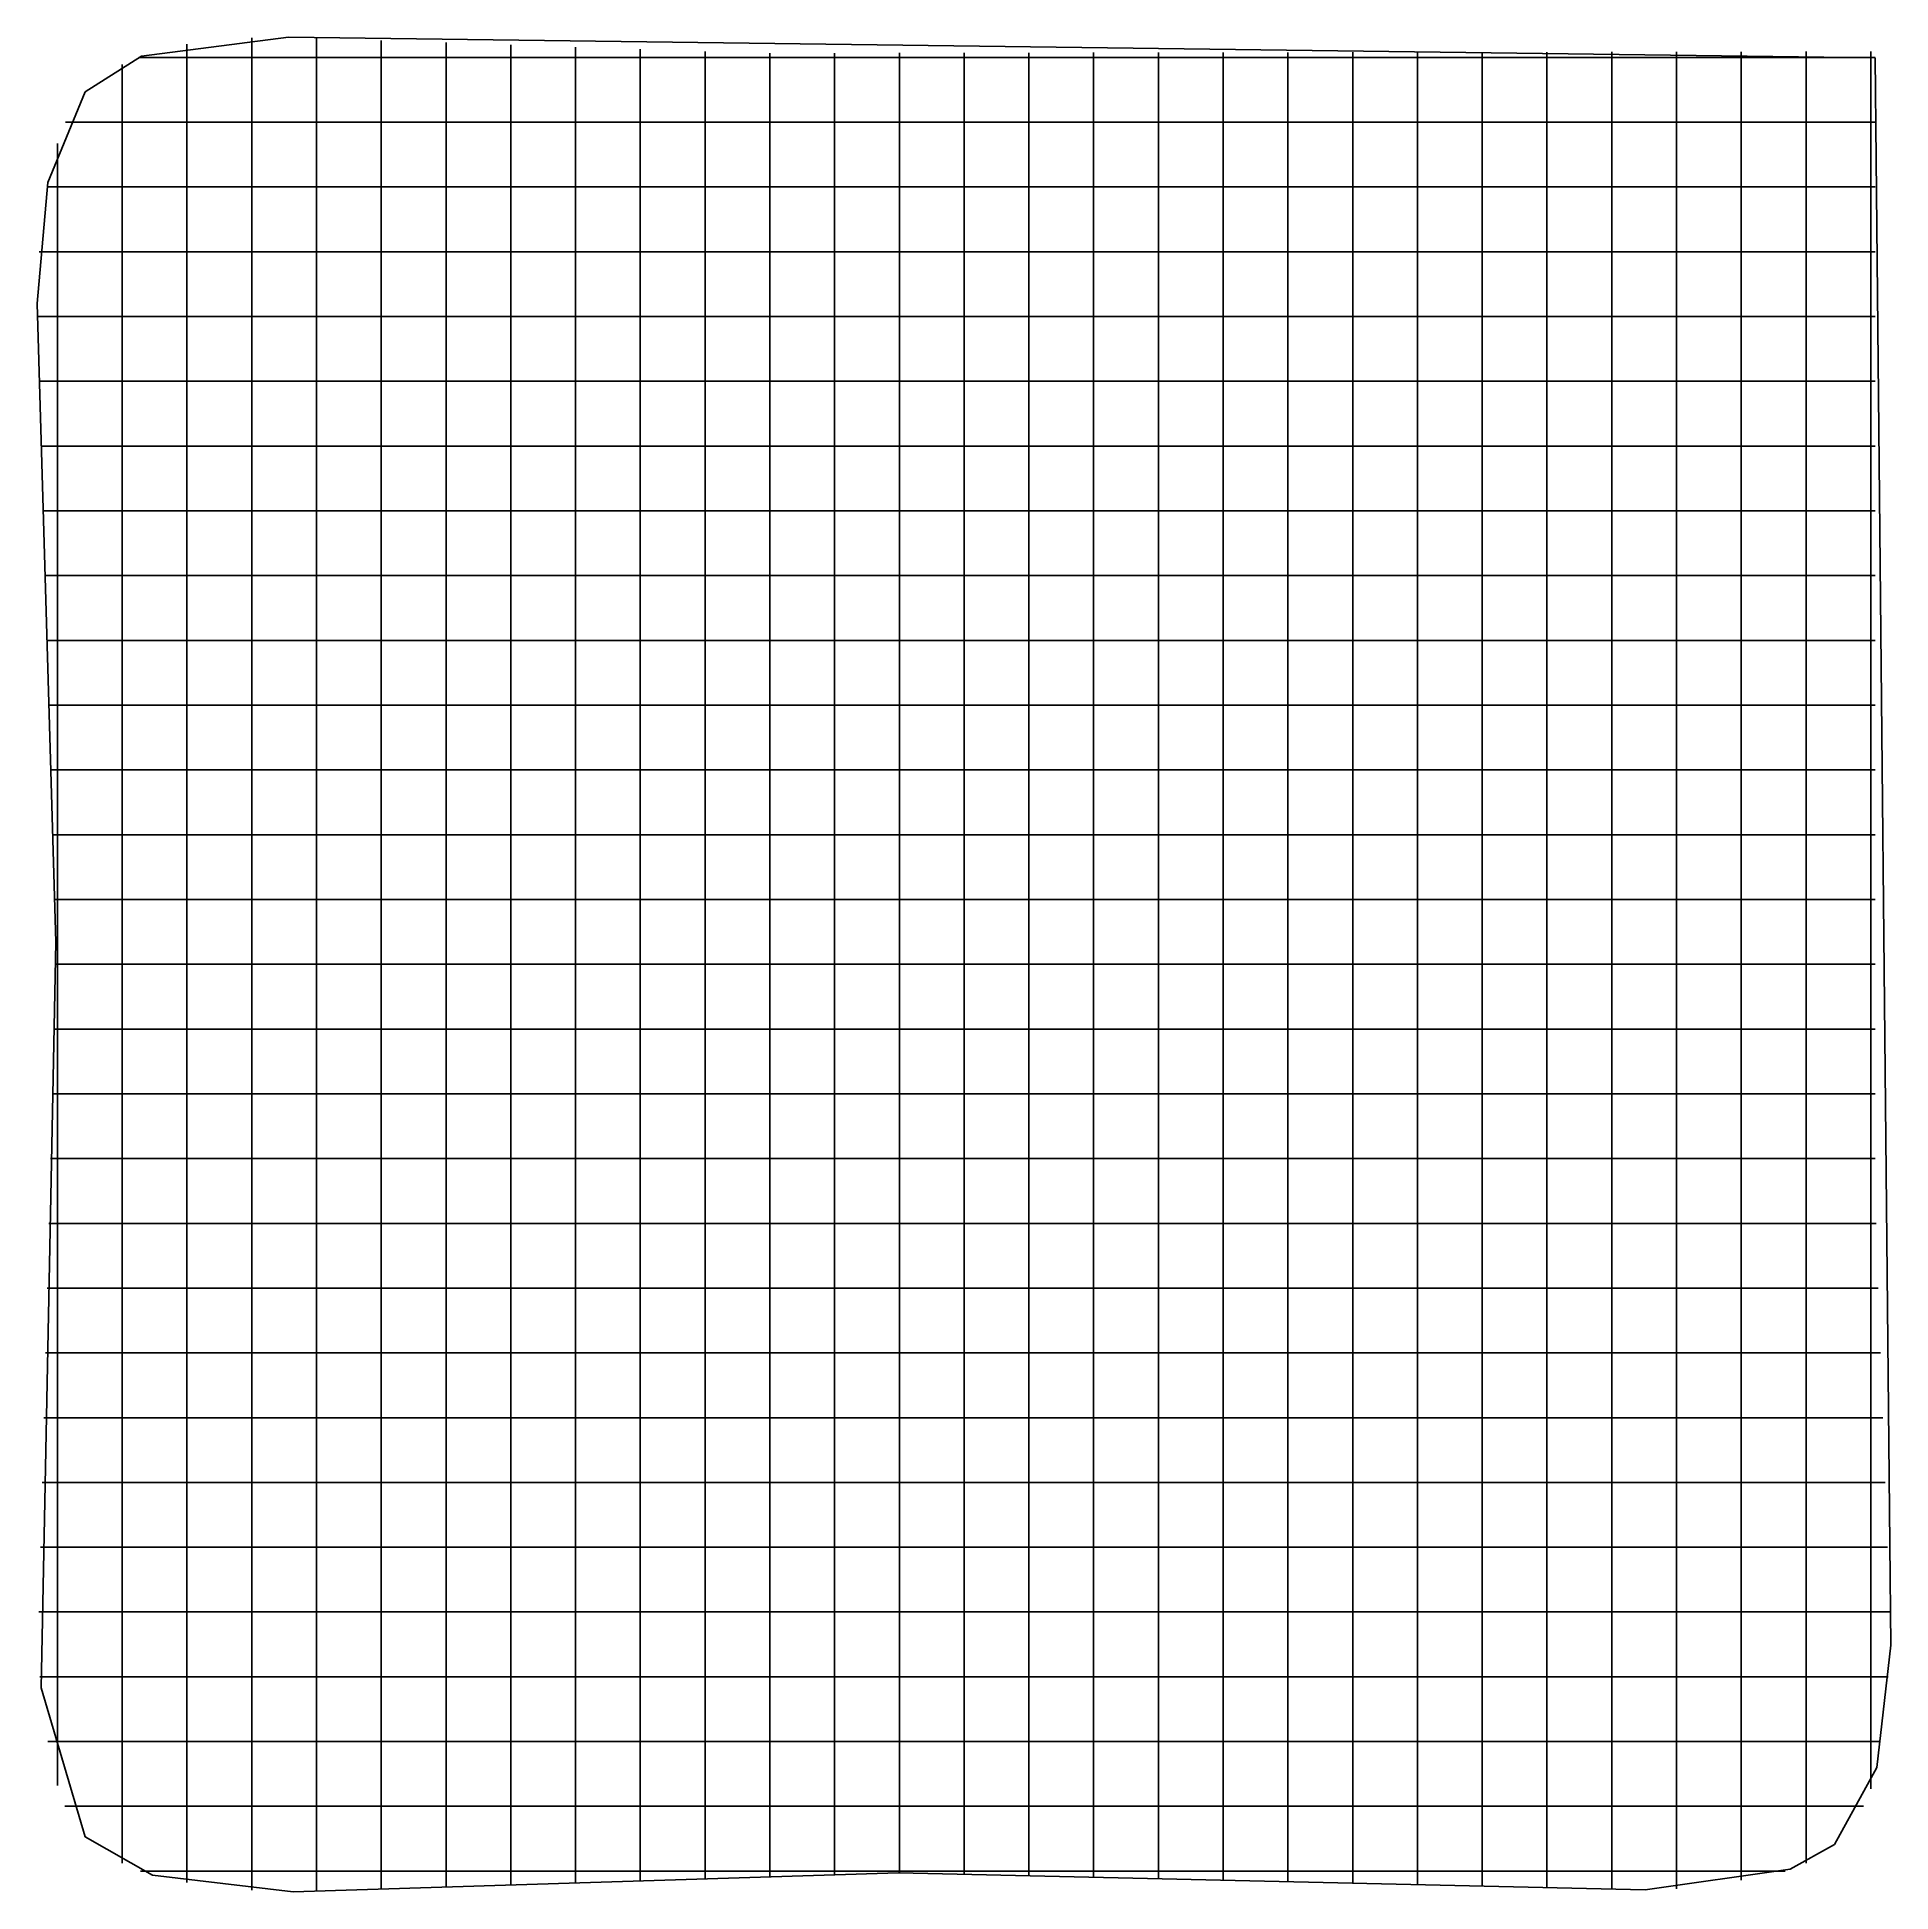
# Model space of a CAD drawing. Extents: x 0.4 to 14.7, y 0.4 to 14.7.
import ezdxf

# ---------------------------------------------------------------- set-up
doc = ezdxf.new("R2010")
doc.units = 0

msp = doc.modelspace()

# ---------------------------------------------------------------- linework, layer by layer
for p, q in [((2.376995, 14.749063), (1.242768, 14.601912)), ((2.376995, 14.749063), (1.242768, 14.601912)), ((14.62622, 14.58885), (2.376995, 14.749063)), ((14.62622, 14.58885), (2.376995, 14.749063)), ((1.592849, 14.547903), (1.592849, 14.695)), ((2.092849, 14.743), (2.092849, 14.744)), ((2.092849, 14.595903), (2.092849, 14.743)), ((2.592849, 14.594903), (2.592849, 14.742)), ((3.092849, 14.576903), (3.092849, 14.724)), ((3.592849, 14.559903), (3.592849, 14.707)), ((4.092849, 14.542413), (4.092849, 14.68951)), ((4.592849, 14.524903), (4.592849, 14.672)), ((5.092849, 14.507903), (5.092849, 14.655)), ((5.592849, 14.489903), (5.592849, 14.637)), ((6.092849, 14.477903), (6.092849, 14.625)), ((6.592849, 14.478903), (6.592849, 14.626)), ((7.092849, 14.479903), (7.092849, 14.627)), ((7.592849, 14.480903), (7.592849, 14.628)), ((8.092849, 14.480903), (8.092849, 14.628)), ((8.592849, 14.481903), (8.592849, 14.629)), ((9.092849, 14.482903), (9.092849, 14.63)), ((9.592849, 14.482903), (9.592849, 14.63)), ((10.092849, 14.483903), (10.092849, 14.631)), ((10.592849, 14.484903), (10.592849, 14.632)), ((11.092849, 14.485903), (11.092849, 14.633)), ((11.592849, 14.485903), (11.592849, 14.633)), ((12.092849, 14.486903), (12.092849, 14.634)), ((12.592849, 14.487903), (12.592849, 14.635)), ((13.092849, 14.488903), (13.092849, 14.63551)), ((13.592849, 14.488903), (13.592849, 14.636)), ((14.092849, 14.489903), (14.092849, 14.637)), ((14.592849, 14.490903), (14.592849, 14.638)), ((1.242768, 14.601912), (0.807415, 14.326422)), ((1.242768, 14.601912), (0.807415, 14.326422)), ((1.092849, 14.389413), (1.092849, 14.53651)), ((1.221, 14.592238), (1.368097, 14.592238)), ((1.221, 14.592238), (1.368097, 14.592238)), ((1.368097, 14.592238), (1.625484, 14.592238)), ((1.592849, 13.88991), (1.592849, 14.547903)), ((1.625484, 14.592238), (1.778387, 14.592238)), ((1.778387, 14.592238), (2.513871, 14.592238)), ((2.092849, 13.883884), (2.092849, 14.595903)), ((2.513871, 14.592238), (3.278387, 14.592238)), ((2.592849, 13.878806), (2.592849, 14.594903)), ((3.092849, 13.878135), (3.092849, 14.576903)), ((3.278387, 14.592238), (3.425484, 14.592238)), ((3.425484, 14.592238), (3.578387, 14.592238)), ((3.578387, 14.592238), (4.313871, 14.592238)), ((3.592849, 13.877955), (3.592849, 14.559903)), ((4.092849, 13.876774), (4.092849, 14.542413)), ((4.313871, 14.592238), (5.078387, 14.592238)), ((4.592849, 13.876594), (4.592849, 14.524903)), ((5.078387, 14.592238), (5.225484, 14.592238)), ((5.092849, 13.876413), (5.092849, 14.507903)), ((5.225484, 14.592238), (5.378387, 14.592238)), ((5.378387, 14.592238), (5.794181, 14.592238)), ((5.592849, 13.875742), (5.592849, 14.489903)), ((5.794181, 14.592238), (5.941277, 14.592238)), ((5.941277, 14.592238), (6.705794, 14.592238)), ((6.092849, 13.878013), (6.092849, 14.477903)), ((6.592849, 13.886148), (6.592849, 14.478903)), ((6.705794, 14.592238), (7.441277, 14.592238)), ((7.092849, 13.894794), (7.092849, 14.479903)), ((7.441277, 14.592238), (7.594181, 14.592238)), ((7.592849, 13.893245), (7.592849, 14.480903)), ((7.594181, 14.592238), (7.741277, 14.592238)), ((7.741277, 14.592238), (8.505794, 14.592238)), ((8.092849, 13.887129), (8.092849, 14.480903)), ((8.505794, 14.592238), (9.241277, 14.592238)), ((8.592849, 13.881503), (8.592849, 14.481903)), ((9.092849, 13.875877), (9.092849, 14.482903)), ((9.241277, 14.592238), (9.394181, 14.592238)), ((9.394181, 14.592238), (9.541277, 14.592238)), ((9.541277, 14.592238), (10.305794, 14.592238)), ((9.592849, 13.869761), (9.592849, 14.482903)), ((10.092849, 13.864135), (10.092849, 14.483903)), ((10.305794, 14.592238), (11.041277, 14.592238)), ((10.592849, 13.85851), (10.592849, 14.484903)), ((11.041277, 14.592238), (11.194181, 14.592238)), ((11.092849, 13.852884), (11.092849, 14.485903)), ((11.194181, 14.592238), (11.341277, 14.592238)), ((11.341277, 14.592238), (12.105794, 14.592238)), ((11.592849, 13.846768), (11.592849, 14.485903)), ((12.092849, 13.841142), (12.092849, 14.486903)), ((12.105794, 14.592238), (12.841277, 14.592238)), ((12.592849, 13.835516), (12.592849, 14.487903)), ((12.841277, 14.592238), (12.994181, 14.592238)), ((12.994181, 14.592238), (13.141277, 14.592238)), ((13.092849, 13.836006), (13.092849, 14.488903)), ((13.141277, 14.592238), (13.905794, 14.592238)), ((13.592849, 13.870665), (13.592849, 14.488903)), ((13.905794, 14.592238), (14.473097, 14.592238)), ((14.092849, 13.937923), (14.092849, 14.489903)), ((14.473097, 14.592238), (14.626, 14.592238)), ((14.592849, 14.229948), (14.592849, 14.490903)), ((14.748373, 2.335655), (14.62622, 14.58885)), ((14.748373, 2.335655), (14.62622, 14.58885)), ((0.807415, 14.326422), (0.517185, 13.627796)), ((0.807415, 14.326422), (0.517185, 13.627796)), ((1.092849, 13.8884), (1.092849, 14.389413)), ((14.592849, 14.077555), (14.592849, 14.229948)), ((0.654, 14.092238), (0.801097, 14.092238)), ((0.654, 14.092238), (0.801097, 14.092238)), ((0.801097, 14.092238), (1.347471, 14.092238)), ((1.347471, 14.092238), (2.082955, 14.092238)), ((2.082955, 14.092238), (2.235858, 14.092238)), ((2.235858, 14.092238), (2.382955, 14.092238)), ((2.382955, 14.092238), (3.147471, 14.092238)), ((3.147471, 14.092238), (3.882955, 14.092238)), ((3.882955, 14.092238), (4.035858, 14.092238)), ((4.035858, 14.092238), (4.182955, 14.092238)), ((4.182955, 14.092238), (4.947471, 14.092238)), ((4.947471, 14.092238), (5.682955, 14.092238)), ((5.682955, 14.092238), (5.835858, 14.092238)), ((5.835858, 14.092238), (5.982955, 14.092238)), ((5.982955, 14.092238), (6.747471, 14.092238)), ((6.747471, 14.092238), (7.482955, 14.092238)), ((7.482955, 14.092238), (7.635858, 14.092238)), ((7.635858, 14.092238), (7.782955, 14.092238)), ((7.782955, 14.092238), (8.547471, 14.092238)), ((8.547471, 14.092238), (9.282955, 14.092238)), ((9.282955, 14.092238), (9.435858, 14.092238)), ((9.435858, 14.092238), (9.582955, 14.092238)), ((9.582955, 14.092238), (10.347471, 14.092238)), ((10.347471, 14.092238), (11.082955, 14.092238)), ((11.082955, 14.092238), (11.235858, 14.092238)), ((11.235858, 14.092238), (11.382955, 14.092238)), ((11.382955, 14.092238), (12.147471, 14.092238)), ((12.147471, 14.092238), (12.882955, 14.092238)), ((12.882955, 14.092238), (13.035858, 14.092238)), ((13.035858, 14.092238), (13.182955, 14.092238)), ((13.182955, 14.092238), (13.947471, 14.092238)), ((13.947471, 14.092238), (14.473097, 14.092238)), ((14.473097, 14.092238), (14.626, 14.092238)), ((14.592849, 13.342071), (14.592849, 14.077555)), ((0.592849, 13.890787), (0.592849, 13.929)), ((0.592849, 13.74364), (0.592849, 13.890787)), ((1.092849, 13.152916), (1.092849, 13.8884)), ((1.592849, 13.154426), (1.592849, 13.88991)), ((7.092849, 13.15931), (7.092849, 13.894794)), ((7.592849, 13.157271), (7.592849, 13.893245)), ((14.092849, 13.202439), (14.092849, 13.937923)), ((2.092849, 13.1484), (2.092849, 13.883884)), ((2.592849, 13.142832), (2.592849, 13.878806)), ((3.092849, 13.142652), (3.092849, 13.878135)), ((3.592849, 13.142471), (3.592849, 13.877955)), ((4.092849, 13.14129), (4.092849, 13.876774)), ((4.592849, 13.14111), (4.592849, 13.876594)), ((5.092849, 13.140929), (5.092849, 13.876413)), ((5.592849, 13.140258), (5.592849, 13.875742)), ((6.092849, 13.142529), (6.092849, 13.878013)), ((6.592849, 13.150665), (6.592849, 13.886148)), ((8.092849, 13.151645), (8.092849, 13.887129)), ((8.592849, 13.146019), (8.592849, 13.881503)), ((9.092849, 13.140394), (9.092849, 13.875877)), ((9.592849, 13.134277), (9.592849, 13.869761)), ((10.092849, 13.128652), (10.092849, 13.864135)), ((10.592849, 13.123026), (10.592849, 13.85851)), ((11.092849, 13.11691), (11.092849, 13.852884)), ((11.592849, 13.111284), (11.592849, 13.846768)), ((12.092849, 13.105658), (12.092849, 13.841142)), ((12.592849, 13.100032), (12.592849, 13.835516)), ((13.092849, 13.100032), (13.092849, 13.836006)), ((13.592849, 13.135181), (13.592849, 13.870665)), ((0.517185, 13.627796), (0.435509, 12.692307)), ((0.517185, 13.627796), (0.435509, 12.692307)), ((0.592849, 12.979161), (0.592849, 13.74364)), ((0.511, 13.592238), (0.658097, 13.592238)), ((0.511, 13.592238), (0.658097, 13.592238)), ((0.658097, 13.592238), (1.277355, 13.592238)), ((1.277355, 13.592238), (2.012839, 13.592238)), ((2.012839, 13.592238), (2.165742, 13.592238)), ((2.165742, 13.592238), (2.312839, 13.592238)), ((2.312839, 13.592238), (3.077355, 13.592238)), ((3.077355, 13.592238), (3.812839, 13.592238)), ((3.812839, 13.592238), (3.965742, 13.592238)), ((3.965742, 13.592238), (4.112839, 13.592238)), ((4.112839, 13.592238), (4.877355, 13.592238)), ((4.877355, 13.592238), (5.612839, 13.592238)), ((5.612839, 13.592238), (5.765742, 13.592238)), ((5.765742, 13.592238), (5.912839, 13.592238)), ((5.912839, 13.592238), (6.677355, 13.592238)), ((6.677355, 13.592238), (7.412839, 13.592238)), ((7.412839, 13.592238), (7.565742, 13.592238)), ((7.565742, 13.592238), (7.712839, 13.592238)), ((7.712839, 13.592238), (8.477355, 13.592238)), ((8.477355, 13.592238), (9.212839, 13.592238)), ((9.212839, 13.592238), (9.365742, 13.592238)), ((9.365742, 13.592238), (9.512839, 13.592238)), ((9.512839, 13.592238), (10.277355, 13.592238)), ((10.277355, 13.592238), (11.012839, 13.592238)), ((11.012839, 13.592238), (11.165742, 13.592238)), ((11.165742, 13.592238), (11.312839, 13.592238)), ((11.312839, 13.592238), (12.077355, 13.592238)), ((12.077355, 13.592238), (12.812839, 13.592238)), ((12.812839, 13.592238), (12.965742, 13.592238)), ((12.965742, 13.592238), (13.112839, 13.592238)), ((13.112839, 13.592238), (13.877355, 13.592238)), ((13.877355, 13.592238), (14.473097, 13.592238)), ((14.473097, 13.592238), (14.626, 13.592238)), ((14.592849, 12.577045), (14.592849, 13.342071)), ((14.092849, 13.049535), (14.092849, 13.202439)), ((0.451, 13.092238), (0.598097, 13.092238)), ((0.451, 13.092238), (0.598097, 13.092238)), ((0.598097, 13.092238), (1.247935, 13.092238)), ((1.092849, 13.000013), (1.092849, 13.152916)), ((1.247935, 13.092238), (1.983419, 13.092238)), ((1.592849, 13.001523), (1.592849, 13.154426)), ((1.983419, 13.092238), (2.136323, 13.092238)), ((2.092849, 12.996006), (2.092849, 13.1484)), ((2.136323, 13.092238), (2.283419, 13.092238)), ((2.283419, 13.092238), (3.047935, 13.092238)), ((2.592849, 12.989929), (2.592849, 13.142832)), ((3.047935, 13.092238), (3.783419, 13.092238)), ((3.092849, 12.989748), (3.092849, 13.142652)), ((3.592849, 12.989568), (3.592849, 13.142471)), ((3.783419, 13.092238), (3.936323, 13.092238)), ((3.936323, 13.092238), (4.083419, 13.092238)), ((4.083419, 13.092238), (4.847935, 13.092238)), ((4.092849, 12.988897), (4.092849, 13.14129)), ((4.592849, 12.988206), (4.592849, 13.14111)), ((4.847935, 13.092238), (5.583419, 13.092238)), ((5.092849, 12.988026), (5.092849, 13.140929)), ((5.583419, 13.092238), (5.736323, 13.092238)), ((5.592849, 12.987355), (5.592849, 13.140258)), ((5.736323, 13.092238), (5.883419, 13.092238)), ((5.883419, 13.092238), (6.647935, 13.092238)), ((6.092849, 12.989626), (6.092849, 13.142529)), ((6.592849, 12.998271), (6.592849, 13.150665)), ((6.647935, 13.092238), (7.383419, 13.092238)), ((7.092849, 13.006406), (7.092849, 13.15931)), ((7.383419, 13.092238), (7.536323, 13.092238)), ((7.536323, 13.092238), (7.683419, 13.092238)), ((7.592849, 13.004368), (7.592849, 13.157271)), ((7.683419, 13.092238), (8.447935, 13.092238)), ((8.092849, 12.998742), (8.092849, 13.151645)), ((8.447935, 13.092238), (9.183419, 13.092238)), ((8.592849, 12.993116), (8.592849, 13.146019)), ((9.092849, 12.98749), (9.092849, 13.140394)), ((9.183419, 13.092238), (9.336323, 13.092238)), ((9.336323, 13.092238), (9.483419, 13.092238)), ((9.483419, 13.092238), (10.247935, 13.092238)), ((9.592849, 12.981374), (9.592849, 13.134277)), ((10.092849, 12.975748), (10.092849, 13.128652)), ((10.247935, 13.092238), (10.983419, 13.092238)), ((10.592849, 12.970123), (10.592849, 13.123026)), ((10.983419, 13.092238), (11.136323, 13.092238)), ((11.092849, 12.964006), (11.092849, 13.11691)), ((11.136323, 13.092238), (11.283419, 13.092238)), ((11.283419, 13.092238), (12.047935, 13.092238)), ((11.592849, 12.958381), (11.592849, 13.111284)), ((12.047935, 13.092238), (12.783419, 13.092238)), ((12.092849, 12.952755), (12.092849, 13.105658)), ((12.592849, 12.947129), (12.592849, 13.100032)), ((12.783419, 13.092238), (12.936323, 13.092238)), ((12.936323, 13.092238), (13.083419, 13.092238)), ((13.083419, 13.092238), (13.847935, 13.092238)), ((13.092849, 12.947129), (13.092849, 13.100032)), ((13.592849, 12.982277), (13.592849, 13.135181)), ((13.847935, 13.092238), (14.473097, 13.092238)), ((14.092849, 12.902439), (14.092849, 13.049535)), ((14.473097, 13.092238), (14.626, 13.092238)), ((0.592849, 12.243677), (0.592849, 12.979161)), ((1.092849, 12.852916), (1.092849, 13.000013)), ((1.592849, 12.854426), (1.592849, 13.001523)), ((2.092849, 12.84891), (2.092849, 12.996006)), ((2.592849, 12.843323), (2.592849, 12.989929)), ((3.092849, 12.842652), (3.092849, 12.989748)), ((3.592849, 12.842471), (3.592849, 12.989568)), ((4.092849, 12.8418), (4.092849, 12.988897)), ((4.592849, 12.84111), (4.592849, 12.988206)), ((5.092849, 12.840929), (5.092849, 12.988026)), ((5.592849, 12.840258), (5.592849, 12.987355)), ((6.092849, 12.842529), (6.092849, 12.989626)), ((6.592849, 12.851174), (6.592849, 12.998271)), ((7.092849, 12.85931), (7.092849, 13.006406)), ((7.592849, 12.857761), (7.592849, 13.004368)), ((8.092849, 12.851645), (8.092849, 12.998742)), ((8.592849, 12.846019), (8.592849, 12.993116)), ((9.092849, 12.840394), (9.092849, 12.98749)), ((9.592849, 12.834277), (9.592849, 12.981374)), ((10.092849, 12.828652), (10.092849, 12.975748)), ((10.592849, 12.823026), (10.592849, 12.970123)), ((11.092849, 12.8174), (11.092849, 12.964006)), ((11.592849, 12.811284), (11.592849, 12.958381)), ((12.092849, 12.805658), (12.092849, 12.952755)), ((12.592849, 12.800032), (12.592849, 12.947129)), ((13.092849, 12.800523), (13.092849, 12.947129)), ((13.592849, 12.835181), (13.592849, 12.982277)), ((14.092849, 12.137923), (14.092849, 12.902439)), ((1.092849, 12.0884), (1.092849, 12.852916)), ((1.592849, 12.08991), (1.592849, 12.854426)), ((2.092849, 12.083884), (2.092849, 12.84891)), ((2.592849, 12.078806), (2.592849, 12.843323)), ((3.092849, 12.078135), (3.092849, 12.842652)), ((3.592849, 12.077955), (3.592849, 12.842471)), ((4.092849, 12.076774), (4.092849, 12.8418)), ((4.592849, 12.076594), (4.592849, 12.84111)), ((5.092849, 12.076413), (5.092849, 12.840929)), ((5.592849, 12.075742), (5.592849, 12.840258)), ((6.092849, 12.078013), (6.092849, 12.842529)), ((6.592849, 12.086148), (6.592849, 12.851174)), ((7.092849, 12.094794), (7.092849, 12.85931)), ((7.592849, 12.093245), (7.592849, 12.857761)), ((8.092849, 12.087129), (8.092849, 12.851645)), ((8.592849, 12.081503), (8.592849, 12.846019)), ((9.092849, 12.075877), (9.092849, 12.840394)), ((9.592849, 12.069761), (9.592849, 12.834277)), ((10.092849, 12.064135), (10.092849, 12.828652)), ((10.592849, 12.05851), (10.592849, 12.823026)), ((11.092849, 12.052884), (11.092849, 12.8174)), ((11.592849, 12.046768), (11.592849, 12.811284)), ((12.092849, 12.041142), (12.092849, 12.805658)), ((12.592849, 12.035516), (12.592849, 12.800032)), ((13.092849, 12.036006), (13.092849, 12.800523)), ((13.592849, 12.070665), (13.592849, 12.835181)), ((0.435509, 12.692307), (0.580861, 7.763201)), ((0.435509, 12.692307), (0.580861, 7.763201)), ((0.438, 12.592238), (0.585097, 12.592238)), ((0.438, 12.592238), (0.585097, 12.592238)), ((0.585097, 12.592238), (1.241561, 12.592238)), ((1.241561, 12.592238), (1.977045, 12.592238)), ((1.977045, 12.592238), (2.129948, 12.592238)), ((2.129948, 12.592238), (2.277045, 12.592238)), ((2.277045, 12.592238), (3.041561, 12.592238)), ((3.041561, 12.592238), (3.777045, 12.592238)), ((3.777045, 12.592238), (3.929948, 12.592238)), ((3.929948, 12.592238), (4.077045, 12.592238)), ((4.077045, 12.592238), (4.841561, 12.592238)), ((4.841561, 12.592238), (5.577045, 12.592238)), ((5.577045, 12.592238), (5.729948, 12.592238)), ((5.729948, 12.592238), (5.877045, 12.592238)), ((5.877045, 12.592238), (6.641561, 12.592238)), ((6.641561, 12.592238), (7.377045, 12.592238)), ((7.377045, 12.592238), (7.529948, 12.592238)), ((7.529948, 12.592238), (7.677045, 12.592238)), ((7.677045, 12.592238), (8.441561, 12.592238)), ((8.441561, 12.592238), (9.177045, 12.592238)), ((9.177045, 12.592238), (9.329948, 12.592238)), ((9.329948, 12.592238), (9.477045, 12.592238)), ((9.477045, 12.592238), (10.241561, 12.592238)), ((10.241561, 12.592238), (10.977045, 12.592238)), ((10.977045, 12.592238), (11.129948, 12.592238)), ((11.129948, 12.592238), (11.277045, 12.592238)), ((11.277045, 12.592238), (12.041561, 12.592238)), ((12.041561, 12.592238), (12.777045, 12.592238)), ((12.777045, 12.592238), (12.929948, 12.592238)), ((12.929948, 12.592238), (13.077045, 12.592238)), ((13.077045, 12.592238), (13.841561, 12.592238)), ((13.841561, 12.592238), (14.473097, 12.592238)), ((14.473097, 12.592238), (14.626, 12.592238)), ((14.592849, 12.429948), (14.592849, 12.577045)), ((14.592849, 12.277555), (14.592849, 12.429948)), ((0.592849, 12.090774), (0.592849, 12.243677)), ((14.592849, 11.542071), (14.592849, 12.277555)), ((0.453, 12.092238), (0.600097, 12.092238)), ((0.453, 12.092238), (0.600097, 12.092238)), ((0.592849, 11.943677), (0.592849, 12.090774)), ((0.600097, 12.092238), (1.248916, 12.092238)), ((1.092849, 11.352916), (1.092849, 12.0884)), ((1.248916, 12.092238), (1.9844, 12.092238)), ((1.592849, 11.354426), (1.592849, 12.08991)), ((1.9844, 12.092238), (2.137303, 12.092238)), ((2.092849, 11.3484), (2.092849, 12.083884)), ((2.137303, 12.092238), (2.2844, 12.092238)), ((2.2844, 12.092238), (3.048916, 12.092238)), ((2.592849, 11.342832), (2.592849, 12.078806)), ((3.048916, 12.092238), (3.7844, 12.092238)), ((3.092849, 11.342652), (3.092849, 12.078135)), ((3.592849, 11.342471), (3.592849, 12.077955)), ((3.7844, 12.092238), (3.937303, 12.092238)), ((3.937303, 12.092238), (4.0844, 12.092238)), ((4.0844, 12.092238), (4.848916, 12.092238)), ((4.092849, 11.34129), (4.092849, 12.076774)), ((4.592849, 11.34111), (4.592849, 12.076594)), ((4.848916, 12.092238), (5.5844, 12.092238)), ((5.092849, 11.340929), (5.092849, 12.076413)), ((5.5844, 12.092238), (5.737303, 12.092238)), ((5.592849, 11.340258), (5.592849, 12.075742)), ((5.737303, 12.092238), (5.8844, 12.092238)), ((5.8844, 12.092238), (6.648916, 12.092238)), ((6.092849, 11.342529), (6.092849, 12.078013)), ((6.592849, 11.350665), (6.592849, 12.086148)), ((6.648916, 12.092238), (7.3844, 12.092238)), ((7.092849, 11.35931), (7.092849, 12.094794)), ((7.3844, 12.092238), (7.537303, 12.092238)), ((7.537303, 12.092238), (7.6844, 12.092238)), ((7.592849, 11.357271), (7.592849, 12.093245)), ((7.6844, 12.092238), (8.448916, 12.092238)), ((8.092849, 11.351645), (8.092849, 12.087129)), ((8.448916, 12.092238), (9.1844, 12.092238)), ((8.592849, 11.346019), (8.592849, 12.081503)), ((9.092849, 11.340394), (9.092849, 12.075877)), ((9.1844, 12.092238), (9.337303, 12.092238)), ((9.337303, 12.092238), (9.4844, 12.092238)), ((9.4844, 12.092238), (10.248916, 12.092238)), ((9.592849, 11.334277), (9.592849, 12.069761)), ((10.092849, 11.328652), (10.092849, 12.064135)), ((10.248916, 12.092238), (10.9844, 12.092238)), ((10.592849, 11.323026), (10.592849, 12.05851)), ((10.9844, 12.092238), (11.137303, 12.092238)), ((11.092849, 11.31691), (11.092849, 12.052884)), ((11.137303, 12.092238), (11.2844, 12.092238)), ((11.2844, 12.092238), (12.048916, 12.092238)), ((11.592849, 11.311284), (11.592849, 12.046768)), ((12.048916, 12.092238), (12.7844, 12.092238)), ((12.092849, 11.305658), (12.092849, 12.041142)), ((12.592849, 11.300032), (12.592849, 12.035516)), ((12.7844, 12.092238), (12.937303, 12.092238)), ((12.937303, 12.092238), (13.0844, 12.092238)), ((13.0844, 12.092238), (13.848916, 12.092238)), ((13.092849, 11.300032), (13.092849, 12.036006)), ((13.592849, 11.335181), (13.592849, 12.070665)), ((13.848916, 12.092238), (14.473097, 12.092238)), ((14.092849, 11.402439), (14.092849, 12.137923)), ((14.473097, 12.092238), (14.626, 12.092238)), ((0.592849, 11.179161), (0.592849, 11.943677)), ((0.468, 11.592238), (0.615097, 11.592238)), ((0.468, 11.592238), (0.615097, 11.592238)), ((0.615097, 11.592238), (1.256271, 11.592238)), ((1.256271, 11.592238), (1.991755, 11.592238)), ((1.991755, 11.592238), (2.144658, 11.592238)), ((2.144658, 11.592238), (2.291755, 11.592238)), ((2.291755, 11.592238), (3.056271, 11.592238)), ((3.056271, 11.592238), (3.791755, 11.592238)), ((3.791755, 11.592238), (3.944658, 11.592238)), ((3.944658, 11.592238), (4.091755, 11.592238)), ((4.091755, 11.592238), (4.856271, 11.592238)), ((4.856271, 11.592238), (5.591755, 11.592238)), ((5.591755, 11.592238), (5.744658, 11.592238)), ((5.744658, 11.592238), (5.891755, 11.592238)), ((5.891755, 11.592238), (6.656271, 11.592238)), ((6.656271, 11.592238), (7.391755, 11.592238)), ((7.391755, 11.592238), (7.544658, 11.592238)), ((7.544658, 11.592238), (7.691755, 11.592238)), ((7.691755, 11.592238), (8.456271, 11.592238)), ((8.456271, 11.592238), (9.191755, 11.592238)), ((9.191755, 11.592238), (9.344658, 11.592238)), ((9.344658, 11.592238), (9.491755, 11.592238)), ((9.491755, 11.592238), (10.256271, 11.592238)), ((10.256271, 11.592238), (10.991755, 11.592238)), ((10.991755, 11.592238), (11.144658, 11.592238)), ((11.144658, 11.592238), (11.291755, 11.592238)), ((11.291755, 11.592238), (12.056271, 11.592238)), ((12.056271, 11.592238), (12.791755, 11.592238)), ((12.791755, 11.592238), (12.944658, 11.592238)), ((12.944658, 11.592238), (13.091755, 11.592238)), ((13.091755, 11.592238), (13.856271, 11.592238)), ((13.856271, 11.592238), (14.473097, 11.592238)), ((14.473097, 11.592238), (14.626, 11.592238)), ((14.592849, 10.777045), (14.592849, 11.542071)), ((1.092849, 11.200013), (1.092849, 11.352916)), ((1.592849, 11.201523), (1.592849, 11.354426)), ((2.092849, 11.196006), (2.092849, 11.3484)), ((2.592849, 11.189929), (2.592849, 11.342832)), ((3.092849, 11.189748), (3.092849, 11.342652)), ((3.592849, 11.189568), (3.592849, 11.342471)), ((4.092849, 11.188897), (4.092849, 11.34129)), ((4.592849, 11.188206), (4.592849, 11.34111)), ((5.092849, 11.188026), (5.092849, 11.340929)), ((5.592849, 11.187355), (5.592849, 11.340258)), ((6.092849, 11.189626), (6.092849, 11.342529)), ((6.592849, 11.198271), (6.592849, 11.350665)), ((7.092849, 11.206406), (7.092849, 11.35931)), ((7.592849, 11.204368), (7.592849, 11.357271)), ((8.092849, 11.198742), (8.092849, 11.351645)), ((8.592849, 11.193116), (8.592849, 11.346019)), ((9.092849, 11.18749), (9.092849, 11.340394)), ((9.592849, 11.181374), (9.592849, 11.334277)), ((10.092849, 11.175748), (10.092849, 11.328652)), ((10.592849, 11.170123), (10.592849, 11.323026)), ((11.092849, 11.164006), (11.092849, 11.31691)), ((11.592849, 11.158381), (11.592849, 11.311284)), ((13.592849, 11.182277), (13.592849, 11.335181)), ((14.092849, 11.249535), (14.092849, 11.402439)), ((0.592849, 10.443677), (0.592849, 11.179161)), ((1.092849, 11.052916), (1.092849, 11.200013)), ((1.592849, 11.054426), (1.592849, 11.201523)), ((2.092849, 11.04891), (2.092849, 11.196006)), ((2.592849, 11.043323), (2.592849, 11.189929)), ((3.092849, 11.042652), (3.092849, 11.189748)), ((3.592849, 11.042471), (3.592849, 11.189568)), ((4.092849, 11.0418), (4.092849, 11.188897)), ((4.592849, 11.04111), (4.592849, 11.188206)), ((5.092849, 11.040929), (5.092849, 11.188026)), ((5.592849, 11.040258), (5.592849, 11.187355)), ((6.092849, 11.042529), (6.092849, 11.189626)), ((6.592849, 11.051174), (6.592849, 11.198271)), ((7.092849, 11.05931), (7.092849, 11.206406)), ((7.592849, 11.057761), (7.592849, 11.204368)), ((8.092849, 11.051645), (8.092849, 11.198742)), ((8.592849, 11.046019), (8.592849, 11.193116)), ((9.092849, 11.040394), (9.092849, 11.18749)), ((9.592849, 11.034277), (9.592849, 11.181374)), ((10.092849, 11.028652), (10.092849, 11.175748)), ((10.592849, 11.023026), (10.592849, 11.170123)), ((12.092849, 11.152755), (12.092849, 11.305658)), ((12.592849, 11.147129), (12.592849, 11.300032)), ((13.092849, 11.147129), (13.092849, 11.300032)), ((13.592849, 11.035181), (13.592849, 11.182277)), ((14.092849, 11.102439), (14.092849, 11.249535)), ((0.484, 11.092238), (0.631097, 11.092238)), ((0.484, 11.092238), (0.631097, 11.092238)), ((0.631097, 11.092238), (1.264116, 11.092238)), ((1.092849, 10.2884), (1.092849, 11.052916)), ((1.264116, 11.092238), (1.9996, 11.092238)), ((1.592849, 10.28991), (1.592849, 11.054426)), ((1.9996, 11.092238), (2.152503, 11.092238)), ((2.092849, 10.283884), (2.092849, 11.04891)), ((2.152503, 11.092238), (2.2996, 11.092238)), ((2.2996, 11.092238), (3.064116, 11.092238)), ((2.592849, 10.278806), (2.592849, 11.043323)), ((3.064116, 11.092238), (3.7996, 11.092238)), ((3.092849, 10.278135), (3.092849, 11.042652)), ((3.592849, 10.277955), (3.592849, 11.042471)), ((3.7996, 11.092238), (3.952503, 11.092238)), ((3.952503, 11.092238), (4.0996, 11.092238)), ((4.092849, 10.276774), (4.092849, 11.0418)), ((4.0996, 11.092238), (4.864116, 11.092238)), ((4.592849, 10.276594), (4.592849, 11.04111)), ((4.864116, 11.092238), (5.5996, 11.092238)), ((5.092849, 10.276413), (5.092849, 11.040929)), ((5.592849, 10.275742), (5.592849, 11.040258)), ((5.5996, 11.092238), (5.752503, 11.092238)), ((5.752503, 11.092238), (5.8996, 11.092238)), ((5.8996, 11.092238), (6.664116, 11.092238)), ((6.092849, 10.278013), (6.092849, 11.042529)), ((6.592849, 10.286148), (6.592849, 11.051174)), ((6.664116, 11.092238), (7.3996, 11.092238)), ((7.092849, 10.294794), (7.092849, 11.05931)), ((7.3996, 11.092238), (7.552503, 11.092238)), ((7.552503, 11.092238), (7.6996, 11.092238)), ((7.592849, 10.293245), (7.592849, 11.057761)), ((7.6996, 11.092238), (8.464116, 11.092238)), ((8.092849, 10.287129), (8.092849, 11.051645)), ((8.464116, 11.092238), (9.1996, 11.092238)), ((8.592849, 10.281503), (8.592849, 11.046019)), ((9.092849, 10.275877), (9.092849, 11.040394)), ((9.1996, 11.092238), (9.352503, 11.092238)), ((9.352503, 11.092238), (9.4996, 11.092238)), ((9.4996, 11.092238), (10.264116, 11.092238)), ((9.592849, 10.269761), (9.592849, 11.034277)), ((10.092849, 10.264135), (10.092849, 11.028652)), ((10.264116, 11.092238), (10.9996, 11.092238)), ((10.9996, 11.092238), (11.152503, 11.092238)), ((11.092849, 11.0174), (11.092849, 11.164006)), ((11.152503, 11.092238), (11.2996, 11.092238)), ((11.2996, 11.092238), (12.064116, 11.092238)), ((11.592849, 11.011284), (11.592849, 11.158381)), ((12.064116, 11.092238), (12.7996, 11.092238)), ((12.092849, 11.005658), (12.092849, 11.152755)), ((12.592849, 11.000032), (12.592849, 11.147129)), ((12.7996, 11.092238), (12.952503, 11.092238)), ((12.952503, 11.092238), (13.0996, 11.092238)), ((13.092849, 11.000523), (13.092849, 11.147129)), ((13.0996, 11.092238), (13.864116, 11.092238)), ((13.592849, 10.270665), (13.592849, 11.035181)), ((13.864116, 11.092238), (14.473097, 11.092238)), ((14.092849, 10.337923), (14.092849, 11.102439)), ((14.473097, 11.092238), (14.626, 11.092238)), ((10.592849, 10.25851), (10.592849, 11.023026)), ((11.092849, 10.252884), (11.092849, 11.0174)), ((11.592849, 10.246768), (11.592849, 11.011284)), ((12.092849, 10.241142), (12.092849, 11.005658)), ((12.592849, 10.235516), (12.592849, 11.000032)), ((13.092849, 10.236006), (13.092849, 11.000523)), ((14.592849, 10.629948), (14.592849, 10.777045)), ((14.592849, 10.477555), (14.592849, 10.629948)), ((0.499, 10.592238), (0.646097, 10.592238)), ((0.499, 10.592238), (0.646097, 10.592238)), ((0.646097, 10.592238), (1.271471, 10.592238)), ((1.271471, 10.592238), (2.006955, 10.592238)), ((2.006955, 10.592238), (2.159858, 10.592238)), ((2.159858, 10.592238), (2.306955, 10.592238)), ((2.306955, 10.592238), (3.071471, 10.592238)), ((3.071471, 10.592238), (3.806955, 10.592238)), ((3.806955, 10.592238), (3.959858, 10.592238)), ((3.959858, 10.592238), (4.106955, 10.592238)), ((4.106955, 10.592238), (4.871471, 10.592238)), ((4.871471, 10.592238), (5.606955, 10.592238)), ((5.606955, 10.592238), (5.759858, 10.592238)), ((5.759858, 10.592238), (5.906955, 10.592238)), ((5.906955, 10.592238), (6.671471, 10.592238)), ((6.671471, 10.592238), (7.406955, 10.592238)), ((7.406955, 10.592238), (7.559858, 10.592238)), ((7.559858, 10.592238), (7.706955, 10.592238)), ((7.706955, 10.592238), (8.471471, 10.592238)), ((8.471471, 10.592238), (9.206955, 10.592238)), ((9.206955, 10.592238), (9.359858, 10.592238)), ((9.359858, 10.592238), (9.506955, 10.592238)), ((9.506955, 10.592238), (10.271471, 10.592238)), ((10.271471, 10.592238), (11.006955, 10.592238)), ((11.006955, 10.592238), (11.159858, 10.592238)), ((11.159858, 10.592238), (11.306955, 10.592238)), ((11.306955, 10.592238), (12.071471, 10.592238)), ((12.071471, 10.592238), (12.806955, 10.592238)), ((12.806955, 10.592238), (12.959858, 10.592238)), ((12.959858, 10.592238), (13.106955, 10.592238)), ((13.106955, 10.592238), (13.871471, 10.592238)), ((13.871471, 10.592238), (14.473097, 10.592238)), ((14.473097, 10.592238), (14.626, 10.592238)), ((14.592849, 9.742071), (14.592849, 10.477555)), ((0.592849, 10.290774), (0.592849, 10.443677)), ((14.092849, 9.602439), (14.092849, 10.337923)), ((0.592849, 10.143677), (0.592849, 10.290774)), ((1.092849, 9.552916), (1.092849, 10.2884)), ((1.592849, 9.554426), (1.592849, 10.28991)), ((2.092849, 9.5484), (2.092849, 10.283884)), ((2.592849, 9.542832), (2.592849, 10.278806)), ((3.092849, 9.542652), (3.092849, 10.278135)), ((3.592849, 9.542471), (3.592849, 10.277955)), ((4.092849, 9.54129), (4.092849, 10.276774)), ((4.592849, 9.54111), (4.592849, 10.276594)), ((5.092849, 9.540929), (5.092849, 10.276413)), ((5.592849, 9.540258), (5.592849, 10.275742)), ((6.092849, 9.542529), (6.092849, 10.278013)), ((6.592849, 9.550665), (6.592849, 10.286148)), ((7.092849, 9.55931), (7.092849, 10.294794)), ((7.592849, 9.557271), (7.592849, 10.293245)), ((8.092849, 9.551645), (8.092849, 10.287129)), ((8.592849, 9.546019), (8.592849, 10.281503)), ((9.092849, 9.540394), (9.092849, 10.275877)), ((9.592849, 9.534277), (9.592849, 10.269761)), ((10.092849, 9.528652), (10.092849, 10.264135)), ((10.592849, 9.523026), (10.592849, 10.25851)), ((11.092849, 9.51691), (11.092849, 10.252884)), ((11.592849, 9.511284), (11.592849, 10.246768)), ((12.092849, 9.505658), (12.092849, 10.241142)), ((12.592849, 9.500032), (12.592849, 10.235516)), ((13.092849, 9.500032), (13.092849, 10.236006)), ((13.592849, 9.535181), (13.592849, 10.270665)), ((0.514, 10.092238), (0.661097, 10.092238)), ((0.514, 10.092238), (0.661097, 10.092238)), ((0.592849, 9.379161), (0.592849, 10.143677)), ((0.661097, 10.092238), (1.278826, 10.092238)), ((1.278826, 10.092238), (2.01431, 10.092238)), ((2.01431, 10.092238), (2.167213, 10.092238)), ((2.167213, 10.092238), (2.31431, 10.092238)), ((2.31431, 10.092238), (3.078826, 10.092238)), ((3.078826, 10.092238), (3.81431, 10.092238)), ((3.81431, 10.092238), (3.967213, 10.092238)), ((3.967213, 10.092238), (4.11431, 10.092238)), ((4.11431, 10.092238), (4.878826, 10.092238)), ((4.878826, 10.092238), (5.61431, 10.092238)), ((5.61431, 10.092238), (5.767213, 10.092238)), ((5.767213, 10.092238), (5.91431, 10.092238)), ((5.91431, 10.092238), (6.678826, 10.092238)), ((6.678826, 10.092238), (7.41431, 10.092238)), ((7.41431, 10.092238), (7.567213, 10.092238)), ((7.567213, 10.092238), (7.71431, 10.092238)), ((7.71431, 10.092238), (8.478826, 10.092238)), ((8.478826, 10.092238), (9.21431, 10.092238)), ((9.21431, 10.092238), (9.367213, 10.092238)), ((9.367213, 10.092238), (9.51431, 10.092238)), ((9.51431, 10.092238), (10.278826, 10.092238)), ((10.278826, 10.092238), (11.01431, 10.092238)), ((11.01431, 10.092238), (11.167213, 10.092238)), ((11.167213, 10.092238), (11.31431, 10.092238)), ((11.31431, 10.092238), (12.078826, 10.092238)), ((12.078826, 10.092238), (12.81431, 10.092238)), ((12.81431, 10.092238), (12.967213, 10.092238)), ((12.967213, 10.092238), (13.11431, 10.092238)), ((13.11431, 10.092238), (13.878826, 10.092238)), ((13.878826, 10.092238), (14.473097, 10.092238)), ((14.473097, 10.092238), (14.626, 10.092238)), ((14.592849, 8.977045), (14.592849, 9.742071)), ((14.092849, 9.449535), (14.092849, 9.602439)), ((0.529, 9.592238), (0.676097, 9.592238)), ((0.529, 9.592238), (0.676097, 9.592238)), ((0.676097, 9.592238), (1.286181, 9.592238)), ((1.092849, 9.400013), (1.092849, 9.552916)), ((1.286181, 9.592238), (2.022155, 9.592238)), ((1.592849, 9.401523), (1.592849, 9.554426)), ((2.022155, 9.592238), (2.175058, 9.592238)), ((2.092849, 9.396006), (2.092849, 9.5484)), ((2.175058, 9.592238), (2.321665, 9.592238)), ((2.321665, 9.592238), (3.086181, 9.592238)), ((2.592849, 9.389929), (2.592849, 9.542832)), ((3.086181, 9.592238), (3.822155, 9.592238)), ((3.092849, 9.389748), (3.092849, 9.542652)), ((3.592849, 9.389568), (3.592849, 9.542471)), ((3.822155, 9.592238), (3.975058, 9.592238)), ((3.975058, 9.592238), (4.121665, 9.592238)), ((4.092849, 9.388897), (4.092849, 9.54129)), ((4.121665, 9.592238), (4.886181, 9.592238)), ((4.592849, 9.388206), (4.592849, 9.54111)), ((4.886181, 9.592238), (5.622155, 9.592238)), ((5.092849, 9.388026), (5.092849, 9.540929)), ((5.592849, 9.387355), (5.592849, 9.540258)), ((5.622155, 9.592238), (5.775058, 9.592238)), ((5.775058, 9.592238), (5.921665, 9.592238)), ((5.921665, 9.592238), (6.686181, 9.592238)), ((6.092849, 9.389626), (6.092849, 9.542529)), ((6.592849, 9.398271), (6.592849, 9.550665)), ((6.686181, 9.592238), (7.422155, 9.592238)), ((7.092849, 9.406406), (7.092849, 9.55931)), ((7.422155, 9.592238), (7.575058, 9.592238)), ((7.575058, 9.592238), (7.721665, 9.592238)), ((7.592849, 9.404368), (7.592849, 9.557271)), ((7.721665, 9.592238), (8.486181, 9.592238)), ((8.092849, 9.398742), (8.092849, 9.551645)), ((8.486181, 9.592238), (9.222155, 9.592238)), ((8.592849, 9.393116), (8.592849, 9.546019)), ((9.092849, 9.38749), (9.092849, 9.540394)), ((9.222155, 9.592238), (9.375058, 9.592238)), ((9.375058, 9.592238), (9.521665, 9.592238)), ((9.521665, 9.592238), (10.286181, 9.592238)), ((9.592849, 9.381374), (9.592849, 9.534277)), ((10.092849, 9.375748), (10.092849, 9.528652)), ((10.286181, 9.592238), (11.022155, 9.592238)), ((10.592849, 9.370123), (10.592849, 9.523026)), ((11.022155, 9.592238), (11.175058, 9.592238)), ((11.092849, 9.364006), (11.092849, 9.51691)), ((11.175058, 9.592238), (11.321665, 9.592238)), ((11.321665, 9.592238), (12.086181, 9.592238)), ((11.592849, 9.358381), (11.592849, 9.511284)), ((12.086181, 9.592238), (12.822155, 9.592238)), ((12.092849, 9.352755), (12.092849, 9.505658)), ((12.592849, 9.347129), (12.592849, 9.500032)), ((12.822155, 9.592238), (12.975058, 9.592238)), ((12.975058, 9.592238), (13.121665, 9.592238)), ((13.092849, 9.347129), (13.092849, 9.500032)), ((13.121665, 9.592238), (13.886181, 9.592238)), ((13.592849, 9.382277), (13.592849, 9.535181)), ((13.886181, 9.592238), (14.473097, 9.592238)), ((14.092849, 9.302439), (14.092849, 9.449535)), ((14.473097, 9.592238), (14.626, 9.592238)), ((0.592849, 8.643677), (0.592849, 9.379161)), ((1.092849, 9.252916), (1.092849, 9.400013)), ((1.592849, 9.254426), (1.592849, 9.401523)), ((2.092849, 9.24891), (2.092849, 9.396006)), ((2.592849, 9.243323), (2.592849, 9.389929)), ((3.092849, 9.242652), (3.092849, 9.389748)), ((3.592849, 9.242471), (3.592849, 9.389568)), ((4.092849, 9.2418), (4.092849, 9.388897)), ((4.592849, 9.24111), (4.592849, 9.388206)), ((5.092849, 9.240929), (5.092849, 9.388026)), ((5.592849, 9.240258), (5.592849, 9.387355)), ((6.092849, 9.242529), (6.092849, 9.389626)), ((6.592849, 9.251174), (6.592849, 9.398271)), ((7.092849, 9.25931), (7.092849, 9.406406)), ((7.592849, 9.257761), (7.592849, 9.404368)), ((8.092849, 9.251645), (8.092849, 9.398742)), ((8.592849, 9.246019), (8.592849, 9.393116)), ((9.092849, 9.240394), (9.092849, 9.38749)), ((9.592849, 9.234277), (9.592849, 9.381374)), ((10.092849, 9.228652), (10.092849, 9.375748)), ((10.592849, 9.223026), (10.592849, 9.370123)), ((11.092849, 9.2174), (11.092849, 9.364006)), ((11.592849, 9.211284), (11.592849, 9.358381)), ((12.092849, 9.205658), (12.092849, 9.352755)), ((12.592849, 9.200032), (12.592849, 9.347129)), ((13.092849, 9.200523), (13.092849, 9.347129)), ((13.592849, 9.235181), (13.592849, 9.382277)), ((1.092849, 8.4884), (1.092849, 9.252916)), ((1.592849, 8.48991), (1.592849, 9.254426)), ((2.092849, 8.483884), (2.092849, 9.24891)), ((2.592849, 8.478806), (2.592849, 9.243323)), ((3.092849, 8.478135), (3.092849, 9.242652)), ((3.592849, 8.477955), (3.592849, 9.242471)), ((4.092849, 8.476774), (4.092849, 9.2418)), ((4.592849, 8.476594), (4.592849, 9.24111)), ((5.092849, 8.476413), (5.092849, 9.240929)), ((5.592849, 8.475742), (5.592849, 9.240258)), ((6.092849, 8.478013), (6.092849, 9.242529)), ((6.592849, 8.486148), (6.592849, 9.251174)), ((7.092849, 8.494794), (7.092849, 9.25931)), ((7.592849, 8.493245), (7.592849, 9.257761)), ((8.092849, 8.487129), (8.092849, 9.251645)), ((8.592849, 8.481503), (8.592849, 9.246019)), ((9.092849, 8.475877), (9.092849, 9.240394)), ((9.592849, 8.469761), (9.592849, 9.234277)), ((10.092849, 8.464135), (10.092849, 9.228652)), ((10.592849, 8.45851), (10.592849, 9.223026)), ((11.092849, 8.452884), (11.092849, 9.2174)), ((11.592849, 8.446768), (11.592849, 9.211284)), ((12.092849, 8.441142), (12.092849, 9.205658)), ((12.592849, 8.435516), (12.592849, 9.200032)), ((13.092849, 8.436006), (13.092849, 9.200523)), ((13.592849, 8.470665), (13.592849, 9.235181)), ((14.092849, 8.537923), (14.092849, 9.302439)), ((0.545, 9.092238), (0.692097, 9.092238)), ((0.545, 9.092238), (0.692097, 9.092238)), ((0.692097, 9.092238), (1.294026, 9.092238)), ((1.294026, 9.092238), (2.02951, 9.092238)), ((2.02951, 9.092238), (2.182413, 9.092238)), ((2.182413, 9.092238), (2.32951, 9.092238)), ((2.32951, 9.092238), (3.094026, 9.092238)), ((3.094026, 9.092238), (3.82951, 9.092238)), ((3.82951, 9.092238), (3.982413, 9.092238)), ((3.982413, 9.092238), (4.12951, 9.092238)), ((4.12951, 9.092238), (4.894026, 9.092238)), ((4.894026, 9.092238), (5.62951, 9.092238)), ((5.62951, 9.092238), (5.782413, 9.092238)), ((5.782413, 9.092238), (5.92951, 9.092238)), ((5.92951, 9.092238), (6.694026, 9.092238)), ((6.694026, 9.092238), (7.42951, 9.092238)), ((7.42951, 9.092238), (7.582413, 9.092238)), ((7.582413, 9.092238), (7.72951, 9.092238)), ((7.72951, 9.092238), (8.494026, 9.092238)), ((8.494026, 9.092238), (9.22951, 9.092238)), ((9.22951, 9.092238), (9.382413, 9.092238)), ((9.382413, 9.092238), (9.52951, 9.092238)), ((9.52951, 9.092238), (10.294026, 9.092238)), ((10.294026, 9.092238), (11.02951, 9.092238)), ((11.02951, 9.092238), (11.182413, 9.092238)), ((11.182413, 9.092238), (11.32951, 9.092238)), ((11.32951, 9.092238), (12.094026, 9.092238)), ((12.094026, 9.092238), (12.82951, 9.092238)), ((12.82951, 9.092238), (12.982413, 9.092238)), ((12.982413, 9.092238), (13.12951, 9.092238)), ((13.12951, 9.092238), (13.894026, 9.092238)), ((13.894026, 9.092238), (14.473097, 9.092238)), ((14.473097, 9.092238), (14.626, 9.092238)), ((14.592849, 8.829948), (14.592849, 8.977045)), ((14.592849, 8.677555), (14.592849, 8.829948)), ((0.56, 8.592238), (0.707097, 8.592238)), ((0.56, 8.592238), (0.707097, 8.592238)), ((0.592849, 8.490774), (0.592849, 8.643677)), ((0.707097, 8.592238), (1.301381, 8.592238)), ((1.301381, 8.592238), (2.036865, 8.592238)), ((2.036865, 8.592238), (2.189768, 8.592238)), ((2.189768, 8.592238), (2.336865, 8.592238)), ((2.336865, 8.592238), (3.101381, 8.592238)), ((3.101381, 8.592238), (3.836865, 8.592238)), ((3.836865, 8.592238), (3.989768, 8.592238)), ((3.989768, 8.592238), (4.136865, 8.592238)), ((4.136865, 8.592238), (4.901381, 8.592238)), ((4.901381, 8.592238), (5.636865, 8.592238)), ((5.636865, 8.592238), (5.789768, 8.592238)), ((5.789768, 8.592238), (5.936865, 8.592238)), ((5.936865, 8.592238), (6.701381, 8.592238)), ((6.701381, 8.592238), (7.436865, 8.592238)), ((7.436865, 8.592238), (7.589768, 8.592238)), ((7.589768, 8.592238), (7.736865, 8.592238)), ((7.736865, 8.592238), (8.501381, 8.592238)), ((8.501381, 8.592238), (9.236865, 8.592238)), ((9.236865, 8.592238), (9.389768, 8.592238)), ((9.389768, 8.592238), (9.536865, 8.592238)), ((9.536865, 8.592238), (10.301381, 8.592238)), ((10.301381, 8.592238), (11.036865, 8.592238)), ((11.036865, 8.592238), (11.189768, 8.592238)), ((11.189768, 8.592238), (11.336865, 8.592238)), ((11.336865, 8.592238), (12.101381, 8.592238)), ((12.101381, 8.592238), (12.836865, 8.592238)), ((12.836865, 8.592238), (12.989768, 8.592238)), ((12.989768, 8.592238), (13.136865, 8.592238)), ((13.136865, 8.592238), (13.901381, 8.592238)), ((13.901381, 8.592238), (14.473097, 8.592238)), ((14.473097, 8.592238), (14.626, 8.592238)), ((14.592849, 7.942071), (14.592849, 8.677555)), ((0.592849, 8.343677), (0.592849, 8.490774)), ((1.092849, 7.752916), (1.092849, 8.4884)), ((1.592849, 7.754426), (1.592849, 8.48991)), ((2.092849, 7.7484), (2.092849, 8.483884)), ((2.592849, 7.742832), (2.592849, 8.478806)), ((3.092849, 7.742652), (3.092849, 8.478135)), ((3.592849, 7.742471), (3.592849, 8.477955)), ((4.092849, 7.74129), (4.092849, 8.476774)), ((4.592849, 7.74111), (4.592849, 8.476594)), ((5.092849, 7.740929), (5.092849, 8.476413)), ((5.592849, 7.740258), (5.592849, 8.475742)), ((6.092849, 7.742529), (6.092849, 8.478013)), ((6.592849, 7.750665), (6.592849, 8.486148)), ((7.092849, 7.75931), (7.092849, 8.494794)), ((7.592849, 7.757271), (7.592849, 8.493245)), ((8.092849, 7.751645), (8.092849, 8.487129)), ((8.592849, 7.746019), (8.592849, 8.481503)), ((9.092849, 7.740394), (9.092849, 8.475877)), ((9.592849, 7.734277), (9.592849, 8.469761)), ((10.092849, 7.728652), (10.092849, 8.464135)), ((10.592849, 7.723026), (10.592849, 8.45851)), ((11.092849, 7.71691), (11.092849, 8.452884)), ((13.592849, 7.735181), (13.592849, 8.470665)), ((14.092849, 7.802439), (14.092849, 8.537923)), ((0.592849, 7.579161), (0.592849, 8.343677)), ((11.592849, 7.711284), (11.592849, 8.446768)), ((12.092849, 7.705658), (12.092849, 8.441142)), ((12.592849, 7.700032), (12.592849, 8.435516)), ((13.092849, 7.700032), (13.092849, 8.436006)), ((0.575, 8.092238), (0.722097, 8.092238)), ((0.575, 8.092238), (0.722097, 8.092238)), ((0.722097, 8.092238), (1.308735, 8.092238)), ((1.308735, 8.092238), (2.04471, 8.092238)), ((2.04471, 8.092238), (2.197613, 8.092238)), ((2.197613, 8.092238), (2.344219, 8.092238)), ((2.344219, 8.092238), (3.108735, 8.092238)), ((3.108735, 8.092238), (3.84471, 8.092238)), ((3.84471, 8.092238), (3.997613, 8.092238)), ((3.997613, 8.092238), (4.144219, 8.092238)), ((4.144219, 8.092238), (4.908735, 8.092238)), ((4.908735, 8.092238), (5.64471, 8.092238)), ((5.64471, 8.092238), (5.797613, 8.092238)), ((5.797613, 8.092238), (5.944219, 8.092238)), ((5.944219, 8.092238), (6.708735, 8.092238)), ((6.708735, 8.092238), (7.44471, 8.092238)), ((7.44471, 8.092238), (7.597613, 8.092238)), ((7.597613, 8.092238), (7.744219, 8.092238)), ((7.744219, 8.092238), (8.508735, 8.092238)), ((8.508735, 8.092238), (9.24471, 8.092238)), ((9.24471, 8.092238), (9.397613, 8.092238)), ((9.397613, 8.092238), (9.544219, 8.092238)), ((9.544219, 8.092238), (10.308735, 8.092238)), ((10.308735, 8.092238), (11.04471, 8.092238)), ((11.04471, 8.092238), (11.197613, 8.092238)), ((11.197613, 8.092238), (11.344219, 8.092238)), ((11.344219, 8.092238), (12.108735, 8.092238)), ((12.108735, 8.092238), (12.84471, 8.092238)), ((12.84471, 8.092238), (12.997613, 8.092238)), ((12.997613, 8.092238), (13.144219, 8.092238)), ((13.144219, 8.092238), (13.908735, 8.092238)), ((13.908735, 8.092238), (14.473097, 8.092238)), ((14.473097, 8.092238), (14.626, 8.092238)), ((14.592849, 7.177045), (14.592849, 7.942071)), ((0.580861, 7.763201), (0.466852, 2.007132)), ((0.580861, 7.763201), (0.466852, 2.007132)), ((1.092849, 7.600013), (1.092849, 7.752916)), ((1.592849, 7.601523), (1.592849, 7.754426)), ((2.092849, 7.596006), (2.092849, 7.7484)), ((2.592849, 7.589929), (2.592849, 7.742832)), ((3.092849, 7.589748), (3.092849, 7.742652)), ((3.592849, 7.589568), (3.592849, 7.742471)), ((4.092849, 7.588897), (4.092849, 7.74129)), ((4.592849, 7.588206), (4.592849, 7.74111)), ((5.092849, 7.588026), (5.092849, 7.740929)), ((5.592849, 7.587355), (5.592849, 7.740258)), ((6.092849, 7.589626), (6.092849, 7.742529)), ((6.592849, 7.598271), (6.592849, 7.750665)), ((7.092849, 7.606406), (7.092849, 7.75931)), ((7.592849, 7.604368), (7.592849, 7.757271)), ((8.092849, 7.598742), (8.092849, 7.751645)), ((8.592849, 7.593116), (8.592849, 7.746019)), ((9.092849, 7.58749), (9.092849, 7.740394)), ((9.592849, 7.581374), (9.592849, 7.734277)), ((13.592849, 7.582277), (13.592849, 7.735181)), ((14.092849, 7.649535), (14.092849, 7.802439)), ((0.576, 7.592238), (0.723097, 7.592238)), ((0.576, 7.592238), (0.723097, 7.592238)), ((0.723097, 7.592238), (1.309226, 7.592238)), ((1.092849, 7.452916), (1.092849, 7.600013)), ((1.309226, 7.592238), (2.0452, 7.592238)), ((1.592849, 7.454426), (1.592849, 7.601523)), ((2.0452, 7.592238), (2.198103, 7.592238)), ((2.092849, 7.44891), (2.092849, 7.596006)), ((2.198103, 7.592238), (2.34471, 7.592238)), ((2.34471, 7.592238), (3.109226, 7.592238)), ((2.592849, 7.443323), (2.592849, 7.589929)), ((3.092849, 7.442652), (3.092849, 7.589748)), ((3.109226, 7.592238), (3.8452, 7.592238)), ((3.592849, 7.442471), (3.592849, 7.589568)), ((3.8452, 7.592238), (3.998103, 7.592238)), ((3.998103, 7.592238), (4.14471, 7.592238)), ((4.092849, 7.4418), (4.092849, 7.588897)), ((4.14471, 7.592238), (4.909226, 7.592238)), ((4.909226, 7.592238), (5.6452, 7.592238)), ((5.6452, 7.592238), (5.798103, 7.592238)), ((5.798103, 7.592238), (5.94471, 7.592238)), ((5.94471, 7.592238), (6.709226, 7.592238)), ((6.092849, 7.442529), (6.092849, 7.589626)), ((6.592849, 7.451174), (6.592849, 7.598271)), ((6.709226, 7.592238), (7.4452, 7.592238)), ((7.092849, 7.45931), (7.092849, 7.606406)), ((7.4452, 7.592238), (7.598103, 7.592238)), ((7.592849, 7.457761), (7.592849, 7.604368)), ((7.598103, 7.592238), (7.74471, 7.592238)), ((7.74471, 7.592238), (8.509226, 7.592238)), ((8.092849, 7.451645), (8.092849, 7.598742)), ((8.509226, 7.592238), (9.2452, 7.592238)), ((8.592849, 7.446019), (8.592849, 7.593116)), ((9.2452, 7.592238), (9.398103, 7.592238)), ((9.398103, 7.592238), (9.54471, 7.592238)), ((9.54471, 7.592238), (10.309226, 7.592238)), ((10.092849, 7.575748), (10.092849, 7.728652)), ((10.309226, 7.592238), (11.0452, 7.592238)), ((10.592849, 7.570123), (10.592849, 7.723026)), ((11.0452, 7.592238), (11.198103, 7.592238)), ((11.092849, 7.564006), (11.092849, 7.71691)), ((11.198103, 7.592238), (11.34471, 7.592238)), ((11.34471, 7.592238), (12.109226, 7.592238)), ((11.592849, 7.558381), (11.592849, 7.711284)), ((12.092849, 7.552755), (12.092849, 7.705658)), ((12.109226, 7.592238), (12.8452, 7.592238)), ((12.592849, 7.547129), (12.592849, 7.700032)), ((12.8452, 7.592238), (12.998103, 7.592238)), ((12.998103, 7.592238), (13.14471, 7.592238)), ((13.092849, 7.547129), (13.092849, 7.700032)), ((13.14471, 7.592238), (13.909226, 7.592238)), ((13.909226, 7.592238), (14.473097, 7.592238)), ((14.092849, 7.502439), (14.092849, 7.649535)), ((14.473097, 7.592238), (14.626, 7.592238)), ((0.592849, 6.843677), (0.592849, 7.579161)), ((1.092849, 6.6884), (1.092849, 7.452916)), ((1.592849, 6.68991), (1.592849, 7.454426)), ((2.092849, 6.683884), (2.092849, 7.44891)), ((4.592849, 7.44111), (4.592849, 7.588206)), ((5.092849, 7.440929), (5.092849, 7.588026)), ((5.592849, 7.440258), (5.592849, 7.587355)), ((6.592849, 6.686148), (6.592849, 7.451174)), ((7.092849, 6.694794), (7.092849, 7.45931)), ((7.592849, 6.693245), (7.592849, 7.457761)), ((8.092849, 6.687129), (8.092849, 7.451645)), ((8.592849, 6.681503), (8.592849, 7.446019)), ((9.092849, 7.440394), (9.092849, 7.58749)), ((9.592849, 7.434277), (9.592849, 7.581374)), ((10.092849, 7.428652), (10.092849, 7.575748)), ((10.592849, 7.423026), (10.592849, 7.570123)), ((11.092849, 7.4174), (11.092849, 7.564006)), ((11.592849, 7.411284), (11.592849, 7.558381)), ((12.092849, 7.405658), (12.092849, 7.552755)), ((12.592849, 7.400032), (12.592849, 7.547129)), ((13.092849, 7.400523), (13.092849, 7.547129)), ((13.592849, 7.435181), (13.592849, 7.582277)), ((14.092849, 6.737923), (14.092849, 7.502439)), ((2.592849, 6.678806), (2.592849, 7.443323)), ((3.092849, 6.678135), (3.092849, 7.442652)), ((3.592849, 6.677955), (3.592849, 7.442471)), ((4.092849, 6.676774), (4.092849, 7.4418)), ((4.592849, 6.676594), (4.592849, 7.44111)), ((5.092849, 6.676413), (5.092849, 7.440929)), ((5.592849, 6.675742), (5.592849, 7.440258)), ((6.092849, 6.678013), (6.092849, 7.442529)), ((9.092849, 6.675877), (9.092849, 7.440394)), ((9.592849, 6.669761), (9.592849, 7.434277)), ((10.092849, 6.664135), (10.092849, 7.428652)), ((10.592849, 6.65851), (10.592849, 7.423026)), ((11.092849, 6.652884), (11.092849, 7.4174)), ((11.592849, 6.646768), (11.592849, 7.411284)), ((12.092849, 6.641142), (12.092849, 7.405658)), ((12.592849, 6.635516), (12.592849, 7.400032)), ((13.092849, 6.636006), (13.092849, 7.400523)), ((13.592849, 6.670665), (13.592849, 7.435181)), ((14.592849, 7.029948), (14.592849, 7.177045)), ((0.564, 7.092238), (0.711097, 7.092238)), ((0.564, 7.092238), (0.711097, 7.092238)), ((0.711097, 7.092238), (1.303342, 7.092238)), ((1.303342, 7.092238), (2.038826, 7.092238)), ((2.038826, 7.092238), (2.191729, 7.092238)), ((2.191729, 7.092238), (2.338826, 7.092238)), ((2.338826, 7.092238), (3.103342, 7.092238)), ((3.103342, 7.092238), (3.838826, 7.092238)), ((3.838826, 7.092238), (3.991729, 7.092238)), ((3.991729, 7.092238), (4.138826, 7.092238)), ((4.138826, 7.092238), (4.903342, 7.092238)), ((4.903342, 7.092238), (5.638826, 7.092238)), ((5.638826, 7.092238), (5.791729, 7.092238)), ((5.791729, 7.092238), (5.938826, 7.092238)), ((5.938826, 7.092238), (6.703342, 7.092238)), ((6.703342, 7.092238), (7.438826, 7.092238)), ((7.438826, 7.092238), (7.591729, 7.092238)), ((7.591729, 7.092238), (7.738826, 7.092238)), ((7.738826, 7.092238), (8.503342, 7.092238)), ((8.503342, 7.092238), (9.238826, 7.092238)), ((9.238826, 7.092238), (9.391729, 7.092238)), ((9.391729, 7.092238), (9.538826, 7.092238)), ((9.538826, 7.092238), (10.303342, 7.092238)), ((10.303342, 7.092238), (11.038826, 7.092238)), ((11.038826, 7.092238), (11.191729, 7.092238)), ((11.191729, 7.092238), (11.338826, 7.092238)), ((11.338826, 7.092238), (12.103342, 7.092238)), ((12.103342, 7.092238), (12.838826, 7.092238)), ((12.838826, 7.092238), (12.991729, 7.092238)), ((12.991729, 7.092238), (13.138826, 7.092238)), ((13.138826, 7.092238), (13.903342, 7.092238)), ((13.903342, 7.092238), (14.473097, 7.092238)), ((14.473097, 7.092238), (14.626, 7.092238)), ((14.592849, 6.877555), (14.592849, 7.029948)), ((14.592849, 6.142071), (14.592849, 6.877555)), ((0.592849, 6.690774), (0.592849, 6.843677)), ((14.092849, 6.002439), (14.092849, 6.737923)), ((0.551, 6.592238), (0.698097, 6.592238)), ((0.551, 6.592238), (0.698097, 6.592238)), ((0.592849, 6.543677), (0.592849, 6.690774)), ((0.698097, 6.592238), (1.296968, 6.592238)), ((1.092849, 5.952916), (1.092849, 6.6884)), ((1.296968, 6.592238), (2.032452, 6.592238)), ((1.592849, 5.954426), (1.592849, 6.68991)), ((2.032452, 6.592238), (2.185355, 6.592238)), ((2.092849, 5.9484), (2.092849, 6.683884)), ((2.185355, 6.592238), (2.332452, 6.592238)), ((2.332452, 6.592238), (3.096968, 6.592238)), ((2.592849, 5.942832), (2.592849, 6.678806)), ((3.092849, 5.942652), (3.092849, 6.678135)), ((3.096968, 6.592238), (3.832452, 6.592238)), ((3.592849, 5.942471), (3.592849, 6.677955)), ((3.832452, 6.592238), (3.985355, 6.592238)), ((3.985355, 6.592238), (4.132452, 6.592238)), ((4.092849, 5.94129), (4.092849, 6.676774)), ((4.132452, 6.592238), (4.896968, 6.592238)), ((4.592849, 5.94111), (4.592849, 6.676594)), ((4.896968, 6.592238), (5.632452, 6.592238)), ((5.092849, 5.940929), (5.092849, 6.676413)), ((5.592849, 5.940258), (5.592849, 6.675742)), ((5.632452, 6.592238), (5.785355, 6.592238)), ((5.785355, 6.592238), (5.932452, 6.592238)), ((5.932452, 6.592238), (6.696968, 6.592238)), ((6.092849, 5.942529), (6.092849, 6.678013)), ((6.592849, 5.950665), (6.592849, 6.686148)), ((6.696968, 6.592238), (7.432452, 6.592238)), ((7.092849, 5.95931), (7.092849, 6.694794)), ((7.432452, 6.592238), (7.585355, 6.592238)), ((7.585355, 6.592238), (7.732452, 6.592238)), ((7.592849, 5.957271), (7.592849, 6.693245)), ((7.732452, 6.592238), (8.496968, 6.592238)), ((8.092849, 5.951645), (8.092849, 6.687129)), ((8.496968, 6.592238), (9.232452, 6.592238)), ((8.592849, 5.946019), (8.592849, 6.681503)), ((9.092849, 5.940394), (9.092849, 6.675877)), ((9.232452, 6.592238), (9.385355, 6.592238)), ((9.385355, 6.592238), (9.532452, 6.592238)), ((9.532452, 6.592238), (10.296968, 6.592238)), ((9.592849, 5.934277), (9.592849, 6.669761)), ((10.092849, 5.928652), (10.092849, 6.664135)), ((10.296968, 6.592238), (11.032452, 6.592238)), ((10.592849, 5.923026), (10.592849, 6.65851)), ((11.032452, 6.592238), (11.185355, 6.592238)), ((11.092849, 5.91691), (11.092849, 6.652884)), ((11.185355, 6.592238), (11.332452, 6.592238)), ((11.332452, 6.592238), (12.096968, 6.592238)), ((11.592849, 5.911284), (11.592849, 6.646768)), ((12.092849, 5.905658), (12.092849, 6.641142)), ((12.096968, 6.592238), (12.832452, 6.592238)), ((12.592849, 5.900032), (12.592849, 6.635516)), ((12.832452, 6.592238), (12.985355, 6.592238)), ((12.985355, 6.592238), (13.132452, 6.592238)), ((13.092849, 5.900032), (13.092849, 6.636006)), ((13.132452, 6.592238), (13.896968, 6.592238)), ((13.592849, 5.935181), (13.592849, 6.670665)), ((13.896968, 6.592238), (14.473097, 6.592238)), ((14.473097, 6.592238), (14.626, 6.592238)), ((0.592849, 5.779161), (0.592849, 6.543677)), ((0.539, 6.092238), (0.686097, 6.092238)), ((0.539, 6.092238), (0.686097, 6.092238)), ((0.686097, 6.092238), (1.291084, 6.092238)), ((1.291084, 6.092238), (2.026568, 6.092238)), ((2.026568, 6.092238), (2.179471, 6.092238)), ((2.179471, 6.092238), (2.326568, 6.092238)), ((2.326568, 6.092238), (3.091084, 6.092238)), ((3.091084, 6.092238), (3.826568, 6.092238)), ((3.826568, 6.092238), (3.979471, 6.092238)), ((3.979471, 6.092238), (4.126568, 6.092238)), ((4.126568, 6.092238), (4.891084, 6.092238)), ((4.891084, 6.092238), (5.626568, 6.092238)), ((5.626568, 6.092238), (5.779471, 6.092238)), ((5.779471, 6.092238), (5.926568, 6.092238)), ((5.926568, 6.092238), (6.691084, 6.092238)), ((6.691084, 6.092238), (7.426568, 6.092238)), ((7.426568, 6.092238), (7.579471, 6.092238)), ((7.579471, 6.092238), (7.726568, 6.092238)), ((7.726568, 6.092238), (8.491084, 6.092238)), ((8.491084, 6.092238), (9.226568, 6.092238)), ((9.226568, 6.092238), (9.379471, 6.092238)), ((9.379471, 6.092238), (9.526568, 6.092238)), ((9.526568, 6.092238), (10.291084, 6.092238)), ((10.291084, 6.092238), (11.026568, 6.092238)), ((11.026568, 6.092238), (11.179471, 6.092238)), ((11.179471, 6.092238), (11.326568, 6.092238)), ((11.326568, 6.092238), (12.091084, 6.092238)), ((12.091084, 6.092238), (12.826568, 6.092238)), ((12.826568, 6.092238), (12.979471, 6.092238)), ((12.979471, 6.092238), (13.126568, 6.092238)), ((13.126568, 6.092238), (13.891084, 6.092238)), ((13.891084, 6.092238), (14.473097, 6.092238)), ((14.473097, 6.092238), (14.626, 6.092238)), ((14.592849, 5.377045), (14.592849, 6.142071)), ((1.092849, 5.800013), (1.092849, 5.952916)), ((1.592849, 5.801523), (1.592849, 5.954426)), ((2.092849, 5.796006), (2.092849, 5.9484)), ((2.592849, 5.789929), (2.592849, 5.942832)), ((3.092849, 5.789748), (3.092849, 5.942652)), ((3.592849, 5.789568), (3.592849, 5.942471)), ((4.092849, 5.788897), (4.092849, 5.94129)), ((4.592849, 5.788206), (4.592849, 5.94111)), ((5.092849, 5.788026), (5.092849, 5.940929)), ((5.592849, 5.787355), (5.592849, 5.940258)), ((6.092849, 5.789626), (6.092849, 5.942529)), ((6.592849, 5.798271), (6.592849, 5.950665)), ((7.092849, 5.806406), (7.092849, 5.95931)), ((7.592849, 5.804368), (7.592849, 5.957271)), ((8.092849, 5.798742), (8.092849, 5.951645)), ((8.592849, 5.793116), (8.592849, 5.946019)), ((9.092849, 5.78749), (9.092849, 5.940394)), ((9.592849, 5.781374), (9.592849, 5.934277)), ((10.092849, 5.775748), (10.092849, 5.928652)), ((10.592849, 5.770123), (10.592849, 5.923026)), ((11.092849, 5.764006), (11.092849, 5.91691)), ((11.592849, 5.758381), (11.592849, 5.911284)), ((12.092849, 5.752755), (12.092849, 5.905658)), ((12.592849, 5.747129), (12.592849, 5.900032)), ((13.092849, 5.747129), (13.092849, 5.900032)), ((13.592849, 5.782277), (13.592849, 5.935181)), ((14.092849, 5.849535), (14.092849, 6.002439)), ((0.592849, 5.043677), (0.592849, 5.779161)), ((1.092849, 5.652916), (1.092849, 5.800013)), ((1.592849, 5.654426), (1.592849, 5.801523)), ((2.092849, 5.64891), (2.092849, 5.796006)), ((2.592849, 5.643323), (2.592849, 5.789929)), ((3.092849, 5.642652), (3.092849, 5.789748)), ((3.592849, 5.642471), (3.592849, 5.789568)), ((4.092849, 5.6418), (4.092849, 5.788897)), ((4.592849, 5.64111), (4.592849, 5.788206)), ((5.092849, 5.640929), (5.092849, 5.788026)), ((5.592849, 5.640258), (5.592849, 5.787355)), ((6.092849, 5.642529), (6.092849, 5.789626)), ((6.592849, 5.651174), (6.592849, 5.798271)), ((7.092849, 5.65931), (7.092849, 5.806406)), ((7.592849, 5.657761), (7.592849, 5.804368)), ((8.092849, 5.651645), (8.092849, 5.798742)), ((8.592849, 5.646019), (8.592849, 5.793116)), ((9.092849, 5.640394), (9.092849, 5.78749)), ((9.592849, 5.634277), (9.592849, 5.781374)), ((10.092849, 5.628652), (10.092849, 5.775748)), ((10.592849, 5.623026), (10.592849, 5.770123)), ((11.092849, 5.6174), (11.092849, 5.764006)), ((11.592849, 5.611284), (11.592849, 5.758381)), ((12.092849, 5.605658), (12.092849, 5.752755)), ((12.592849, 5.600032), (12.592849, 5.747129)), ((13.092849, 5.600523), (13.092849, 5.747129)), ((13.592849, 5.635181), (13.592849, 5.782277)), ((14.092849, 5.702439), (14.092849, 5.849535)), ((0.526, 5.592238), (0.673097, 5.592238)), ((0.526, 5.592238), (0.673097, 5.592238)), ((0.673097, 5.592238), (1.288787, 5.592238)), ((1.092849, 4.8884), (1.092849, 5.652916)), ((1.288787, 5.592238), (2.024271, 5.592238)), ((1.592849, 4.88991), (1.592849, 5.654426)), ((2.024271, 5.592238), (2.177174, 5.592238)), ((2.092849, 4.883884), (2.092849, 5.64891)), ((2.177174, 5.592238), (2.324271, 5.592238)), ((2.324271, 5.592238), (3.088787, 5.592238)), ((2.592849, 4.878806), (2.592849, 5.643323)), ((3.088787, 5.592238), (3.824271, 5.592238)), ((3.092849, 4.878135), (3.092849, 5.642652)), ((3.592849, 4.877955), (3.592849, 5.642471)), ((3.824271, 5.592238), (3.977174, 5.592238)), ((3.977174, 5.592238), (4.124271, 5.592238)), ((4.092849, 4.876774), (4.092849, 5.6418)), ((4.124271, 5.592238), (4.888787, 5.592238)), ((4.592849, 4.876594), (4.592849, 5.64111)), ((4.888787, 5.592238), (5.624271, 5.592238)), ((5.092849, 4.876413), (5.092849, 5.640929)), ((5.592849, 4.875742), (5.592849, 5.640258)), ((5.624271, 5.592238), (5.777174, 5.592238)), ((5.777174, 5.592238), (5.924271, 5.592238)), ((5.924271, 5.592238), (6.688787, 5.592238)), ((6.092849, 4.878013), (6.092849, 5.642529)), ((6.592849, 4.886148), (6.592849, 5.651174)), ((6.688787, 5.592238), (7.424271, 5.592238)), ((7.092849, 4.894794), (7.092849, 5.65931)), ((7.424271, 5.592238), (7.577174, 5.592238)), ((7.577174, 5.592238), (7.724271, 5.592238)), ((7.592849, 4.893245), (7.592849, 5.657761)), ((7.724271, 5.592238), (8.488787, 5.592238)), ((8.092849, 4.887129), (8.092849, 5.651645)), ((8.488787, 5.592238), (9.224271, 5.592238)), ((8.592849, 4.881503), (8.592849, 5.646019)), ((9.092849, 4.875877), (9.092849, 5.640394)), ((9.224271, 5.592238), (9.377174, 5.592238)), ((9.377174, 5.592238), (9.524271, 5.592238)), ((9.524271, 5.592238), (10.288787, 5.592238)), ((9.592849, 4.869761), (9.592849, 5.634277)), ((10.092849, 4.864135), (10.092849, 5.628652)), ((10.288787, 5.592238), (11.024271, 5.592238)), ((10.592849, 4.85851), (10.592849, 5.623026)), ((11.024271, 5.592238), (11.177174, 5.592238)), ((11.092849, 4.852884), (11.092849, 5.6174)), ((11.177174, 5.592238), (11.324271, 5.592238)), ((11.324271, 5.592238), (12.088787, 5.592238)), ((11.592849, 4.846768), (11.592849, 5.611284)), ((12.088787, 5.592238), (12.824271, 5.592238)), ((12.092849, 4.841142), (12.092849, 5.605658)), ((12.592849, 4.835516), (12.592849, 5.600032)), ((12.824271, 5.592238), (12.977174, 5.592238)), ((12.977174, 5.592238), (13.124271, 5.592238)), ((13.092849, 4.836006), (13.092849, 5.600523)), ((13.124271, 5.592238), (13.888787, 5.592238)), ((13.592849, 4.870665), (13.592849, 5.635181)), ((13.888787, 5.592238), (14.481097, 5.592238)), ((14.092849, 4.937923), (14.092849, 5.702439)), ((14.481097, 5.592238), (14.634, 5.592238)), ((14.592849, 5.229948), (14.592849, 5.377045)), ((14.592849, 5.077555), (14.592849, 5.229948)), ((0.513, 5.092238), (0.660097, 5.092238)), ((0.513, 5.092238), (0.660097, 5.092238)), ((0.592849, 4.890774), (0.592849, 5.043677)), ((0.660097, 5.092238), (1.291077, 5.092238)), ((1.291077, 5.092238), (2.027052, 5.092238)), ((2.027052, 5.092238), (2.179955, 5.092238)), ((2.179955, 5.092238), (2.326561, 5.092238)), ((2.326561, 5.092238), (3.091077, 5.092238)), ((3.091077, 5.092238), (3.827052, 5.092238)), ((3.827052, 5.092238), (3.979955, 5.092238)), ((3.979955, 5.092238), (4.126561, 5.092238)), ((4.126561, 5.092238), (4.891077, 5.092238)), ((4.891077, 5.092238), (5.627052, 5.092238)), ((5.627052, 5.092238), (5.779955, 5.092238)), ((5.779955, 5.092238), (5.926561, 5.092238)), ((5.926561, 5.092238), (6.691077, 5.092238)), ((6.691077, 5.092238), (7.427052, 5.092238)), ((7.427052, 5.092238), (7.579955, 5.092238)), ((7.579955, 5.092238), (7.726561, 5.092238)), ((7.726561, 5.092238), (8.491077, 5.092238)), ((8.491077, 5.092238), (9.227052, 5.092238)), ((9.227052, 5.092238), (9.379955, 5.092238)), ((9.379955, 5.092238), (9.526561, 5.092238)), ((9.526561, 5.092238), (10.291077, 5.092238)), ((10.291077, 5.092238), (11.027052, 5.092238)), ((11.027052, 5.092238), (11.179955, 5.092238)), ((11.179955, 5.092238), (11.326561, 5.092238)), ((11.326561, 5.092238), (12.091077, 5.092238)), ((12.091077, 5.092238), (12.827052, 5.092238)), ((12.827052, 5.092238), (12.979955, 5.092238)), ((12.979955, 5.092238), (13.126561, 5.092238)), ((13.126561, 5.092238), (13.891077, 5.092238)), ((13.891077, 5.092238), (14.498097, 5.092238)), ((14.498097, 5.092238), (14.651, 5.092238)), ((14.592849, 4.342071), (14.592849, 5.077555)), ((0.592849, 4.743677), (0.592849, 4.890774)), ((1.092849, 4.152916), (1.092849, 4.8884)), ((1.592849, 4.154426), (1.592849, 4.88991)), ((2.092849, 4.1484), (2.092849, 4.883884)), ((2.592849, 4.142832), (2.592849, 4.878806)), ((3.092849, 4.142652), (3.092849, 4.878135)), ((3.592849, 4.142471), (3.592849, 4.877955)), ((4.092849, 4.14129), (4.092849, 4.876774)), ((4.592849, 4.14111), (4.592849, 4.876594)), ((5.092849, 4.140929), (5.092849, 4.876413)), ((5.592849, 4.140258), (5.592849, 4.875742)), ((6.092849, 4.142529), (6.092849, 4.878013)), ((6.592849, 4.150665), (6.592849, 4.886148)), ((7.092849, 4.15931), (7.092849, 4.894794)), ((7.592849, 4.157271), (7.592849, 4.893245)), ((8.092849, 4.151645), (8.092849, 4.887129)), ((8.592849, 4.146019), (8.592849, 4.881503)), ((9.092849, 4.140394), (9.092849, 4.875877)), ((9.592849, 4.134277), (9.592849, 4.869761)), ((13.592849, 4.135181), (13.592849, 4.870665)), ((14.092849, 4.202439), (14.092849, 4.937923)), ((0.592849, 3.979161), (0.592849, 4.743677)), ((10.092849, 4.128652), (10.092849, 4.864135)), ((10.592849, 4.123026), (10.592849, 4.85851)), ((11.092849, 4.11691), (11.092849, 4.852884)), ((11.592849, 4.111284), (11.592849, 4.846768)), ((12.092849, 4.105658), (12.092849, 4.841142)), ((12.592849, 4.100032), (12.592849, 4.835516)), ((13.092849, 4.100032), (13.092849, 4.836006)), ((0.501, 4.592238), (0.648097, 4.592238)), ((0.501, 4.592238), (0.648097, 4.592238)), ((0.648097, 4.592238), (1.294368, 4.592238)), ((1.294368, 4.592238), (2.029852, 4.592238)), ((2.029852, 4.592238), (2.182755, 4.592238)), ((2.182755, 4.592238), (2.329852, 4.592238)), ((2.329852, 4.592238), (3.094368, 4.592238)), ((3.094368, 4.592238), (3.829852, 4.592238)), ((3.829852, 4.592238), (3.982755, 4.592238)), ((3.982755, 4.592238), (4.129852, 4.592238)), ((4.129852, 4.592238), (4.894368, 4.592238)), ((4.894368, 4.592238), (5.629852, 4.592238)), ((5.629852, 4.592238), (5.782755, 4.592238)), ((5.782755, 4.592238), (5.929852, 4.592238)), ((5.929852, 4.592238), (6.694368, 4.592238)), ((6.694368, 4.592238), (7.429852, 4.592238)), ((7.429852, 4.592238), (7.582755, 4.592238)), ((7.582755, 4.592238), (7.729852, 4.592238)), ((7.729852, 4.592238), (8.494368, 4.592238)), ((8.494368, 4.592238), (9.229852, 4.592238)), ((9.229852, 4.592238), (9.382755, 4.592238)), ((9.382755, 4.592238), (9.529852, 4.592238)), ((9.529852, 4.592238), (10.294368, 4.592238)), ((10.294368, 4.592238), (11.029852, 4.592238)), ((11.029852, 4.592238), (11.182755, 4.592238)), ((11.182755, 4.592238), (11.329852, 4.592238)), ((11.329852, 4.592238), (12.094368, 4.592238)), ((12.094368, 4.592238), (12.829852, 4.592238)), ((12.829852, 4.592238), (12.982755, 4.592238)), ((12.982755, 4.592238), (13.129852, 4.592238)), ((13.129852, 4.592238), (13.894368, 4.592238)), ((13.894368, 4.592238), (14.516097, 4.592238)), ((14.516097, 4.592238), (14.669, 4.592238)), ((14.592849, 3.577045), (14.592849, 4.342071)), ((1.092849, 4.000013), (1.092849, 4.152916)), ((1.592849, 4.001523), (1.592849, 4.154426)), ((7.092849, 4.006406), (7.092849, 4.15931)), ((7.592849, 4.004368), (7.592849, 4.157271)), ((14.092849, 4.049535), (14.092849, 4.202439)), ((0.488, 4.092238), (0.635097, 4.092238)), ((0.488, 4.092238), (0.635097, 4.092238)), ((0.635097, 4.092238), (1.297168, 4.092238)), ((1.297168, 4.092238), (2.032652, 4.092238)), ((2.032652, 4.092238), (2.185045, 4.092238)), ((2.092849, 3.996006), (2.092849, 4.1484)), ((2.185045, 4.092238), (2.332142, 4.092238)), ((2.332142, 4.092238), (3.097168, 4.092238)), ((2.592849, 3.989929), (2.592849, 4.142832)), ((3.092849, 3.989748), (3.092849, 4.142652)), ((3.097168, 4.092238), (3.832652, 4.092238)), ((3.592849, 3.989568), (3.592849, 4.142471)), ((3.832652, 4.092238), (3.985045, 4.092238)), ((3.985045, 4.092238), (4.132142, 4.092238)), ((4.092849, 3.988897), (4.092849, 4.14129)), ((4.132142, 4.092238), (4.897168, 4.092238)), ((4.592849, 3.988206), (4.592849, 4.14111)), ((4.897168, 4.092238), (5.632652, 4.092238)), ((5.092849, 3.988026), (5.092849, 4.140929)), ((5.592849, 3.987355), (5.592849, 4.140258)), ((5.632652, 4.092238), (5.785045, 4.092238)), ((5.785045, 4.092238), (5.932142, 4.092238)), ((5.932142, 4.092238), (6.697168, 4.092238)), ((6.092849, 3.989626), (6.092849, 4.142529)), ((6.592849, 3.998271), (6.592849, 4.150665)), ((6.697168, 4.092238), (7.432652, 4.092238)), ((7.432652, 4.092238), (7.585045, 4.092238)), ((7.585045, 4.092238), (7.732142, 4.092238)), ((7.732142, 4.092238), (8.497168, 4.092238)), ((8.092849, 3.998742), (8.092849, 4.151645)), ((8.497168, 4.092238), (9.232652, 4.092238)), ((8.592849, 3.993116), (8.592849, 4.146019)), ((9.092849, 3.98749), (9.092849, 4.140394)), ((9.232652, 4.092238), (9.385045, 4.092238)), ((9.385045, 4.092238), (9.532142, 4.092238)), ((9.532142, 4.092238), (10.297168, 4.092238)), ((9.592849, 3.981374), (9.592849, 4.134277)), ((10.092849, 3.975748), (10.092849, 4.128652)), ((10.297168, 4.092238), (11.032652, 4.092238)), ((10.592849, 3.970123), (10.592849, 4.123026)), ((11.032652, 4.092238), (11.185045, 4.092238)), ((11.092849, 3.964006), (11.092849, 4.11691)), ((11.185045, 4.092238), (11.332142, 4.092238)), ((11.332142, 4.092238), (12.097168, 4.092238)), ((11.592849, 3.958381), (11.592849, 4.111284)), ((12.092849, 3.952755), (12.092849, 4.105658)), ((12.097168, 4.092238), (12.832652, 4.092238)), ((12.592849, 3.947129), (12.592849, 4.100032)), ((12.832652, 4.092238), (12.985045, 4.092238)), ((12.985045, 4.092238), (13.132142, 4.092238)), ((13.092849, 3.947129), (13.092849, 4.100032)), ((13.132142, 4.092238), (13.897168, 4.092238)), ((13.592849, 3.982277), (13.592849, 4.135181)), ((13.897168, 4.092238), (14.534097, 4.092238)), ((14.092849, 3.902439), (14.092849, 4.049535)), ((14.534097, 4.092238), (14.687, 4.092238)), ((0.592849, 3.243677), (0.592849, 3.979161)), ((1.092849, 3.852916), (1.092849, 4.000013)), ((1.592849, 3.854426), (1.592849, 4.001523)), ((2.092849, 3.84891), (2.092849, 3.996006)), ((2.592849, 3.843323), (2.592849, 3.989929)), ((3.092849, 3.842652), (3.092849, 3.989748)), ((3.592849, 3.842471), (3.592849, 3.989568)), ((4.092849, 3.8418), (4.092849, 3.988897)), ((4.592849, 3.84111), (4.592849, 3.988206)), ((5.092849, 3.840929), (5.092849, 3.988026)), ((5.592849, 3.840258), (5.592849, 3.987355)), ((6.092849, 3.842529), (6.092849, 3.989626)), ((6.592849, 3.851174), (6.592849, 3.998271)), ((7.092849, 3.85931), (7.092849, 4.006406)), ((7.592849, 3.857761), (7.592849, 4.004368)), ((8.092849, 3.851645), (8.092849, 3.998742)), ((8.592849, 3.846019), (8.592849, 3.993116)), ((9.092849, 3.840394), (9.092849, 3.98749)), ((9.592849, 3.834277), (9.592849, 3.981374)), ((10.092849, 3.828652), (10.092849, 3.975748)), ((10.592849, 3.823026), (10.592849, 3.970123)), ((11.092849, 3.8174), (11.092849, 3.964006)), ((11.592849, 3.811284), (11.592849, 3.958381)), ((12.092849, 3.805658), (12.092849, 3.952755)), ((12.592849, 3.800032), (12.592849, 3.947129)), ((13.092849, 3.800523), (13.092849, 3.947129)), ((13.592849, 3.835181), (13.592849, 3.982277)), ((14.092849, 3.137923), (14.092849, 3.902439)), ((1.092849, 3.0884), (1.092849, 3.852916)), ((1.592849, 3.08991), (1.592849, 3.854426)), ((2.092849, 3.083884), (2.092849, 3.84891)), ((2.592849, 3.078806), (2.592849, 3.843323)), ((3.092849, 3.078135), (3.092849, 3.842652)), ((3.592849, 3.077955), (3.592849, 3.842471)), ((4.092849, 3.076774), (4.092849, 3.8418)), ((4.592849, 3.076594), (4.592849, 3.84111)), ((5.092849, 3.076413), (5.092849, 3.840929)), ((5.592849, 3.075742), (5.592849, 3.840258)), ((6.092849, 3.078013), (6.092849, 3.842529)), ((6.592849, 3.086148), (6.592849, 3.851174)), ((7.092849, 3.094794), (7.092849, 3.85931)), ((7.592849, 3.093245), (7.592849, 3.857761)), ((8.092849, 3.087129), (8.092849, 3.851645)), ((8.592849, 3.081503), (8.592849, 3.846019)), ((9.092849, 3.075877), (9.092849, 3.840394)), ((9.592849, 3.069761), (9.592849, 3.834277)), ((10.092849, 3.064135), (10.092849, 3.828652)), ((10.592849, 3.05851), (10.592849, 3.823026)), ((11.092849, 3.052884), (11.092849, 3.8174)), ((11.592849, 3.046768), (11.592849, 3.811284)), ((12.092849, 3.041142), (12.092849, 3.805658)), ((12.592849, 3.035516), (12.592849, 3.800032)), ((13.092849, 3.036006), (13.092849, 3.800523)), ((13.592849, 3.070665), (13.592849, 3.835181)), ((0.476, 3.592238), (0.623097, 3.592238)), ((0.476, 3.592238), (0.623097, 3.592238)), ((0.623097, 3.592238), (1.299948, 3.592238)), ((1.299948, 3.592238), (2.035432, 3.592238)), ((2.035432, 3.592238), (2.188335, 3.592238)), ((2.188335, 3.592238), (2.335432, 3.592238)), ((2.335432, 3.592238), (3.099948, 3.592238)), ((3.099948, 3.592238), (3.835432, 3.592238)), ((3.835432, 3.592238), (3.988335, 3.592238)), ((3.988335, 3.592238), (4.135432, 3.592238)), ((4.135432, 3.592238), (4.899948, 3.592238)), ((4.899948, 3.592238), (5.635432, 3.592238)), ((5.635432, 3.592238), (5.788335, 3.592238)), ((5.788335, 3.592238), (5.935432, 3.592238)), ((5.935432, 3.592238), (6.699948, 3.592238)), ((6.699948, 3.592238), (7.435432, 3.592238)), ((7.435432, 3.592238), (7.588335, 3.592238)), ((7.588335, 3.592238), (7.735432, 3.592238)), ((7.735432, 3.592238), (8.499948, 3.592238)), ((8.499948, 3.592238), (9.235432, 3.592238)), ((9.235432, 3.592238), (9.388335, 3.592238)), ((9.388335, 3.592238), (9.535432, 3.592238)), ((9.535432, 3.592238), (10.299948, 3.592238)), ((10.299948, 3.592238), (11.035432, 3.592238)), ((11.035432, 3.592238), (11.188335, 3.592238)), ((11.188335, 3.592238), (11.335432, 3.592238)), ((11.335432, 3.592238), (12.099948, 3.592238)), ((12.099948, 3.592238), (12.835432, 3.592238)), ((12.835432, 3.592238), (12.988335, 3.592238)), ((12.988335, 3.592238), (13.135432, 3.592238)), ((13.135432, 3.592238), (13.899948, 3.592238)), ((13.899948, 3.592238), (14.551097, 3.592238)), ((14.551097, 3.592238), (14.704, 3.592238)), ((14.592849, 3.429948), (14.592849, 3.577045)), ((14.592849, 3.277555), (14.592849, 3.429948)), ((0.592849, 3.090774), (0.592849, 3.243677)), ((14.592849, 2.542071), (14.592849, 3.277555)), ((0.463, 3.092238), (0.610097, 3.092238)), ((0.463, 3.092238), (0.610097, 3.092238)), ((0.592849, 2.943677), (0.592849, 3.090774)), ((0.610097, 3.092238), (1.302748, 3.092238)), ((1.092849, 2.352916), (1.092849, 3.0884)), ((1.302748, 3.092238), (2.038232, 3.092238)), ((1.592849, 2.354426), (1.592849, 3.08991)), ((2.038232, 3.092238), (2.191135, 3.092238)), ((2.092849, 2.3484), (2.092849, 3.083884)), ((2.191135, 3.092238), (2.338232, 3.092238)), ((2.338232, 3.092238), (3.102748, 3.092238)), ((2.592849, 2.342832), (2.592849, 3.078806)), ((3.092849, 2.342652), (3.092849, 3.078135)), ((3.102748, 3.092238), (3.838232, 3.092238)), ((3.592849, 2.342471), (3.592849, 3.077955)), ((3.838232, 3.092238), (3.991135, 3.092238)), ((3.991135, 3.092238), (4.138232, 3.092238)), ((4.092849, 2.34129), (4.092849, 3.076774)), ((4.138232, 3.092238), (4.902748, 3.092238)), ((4.592849, 2.34111), (4.592849, 3.076594)), ((4.902748, 3.092238), (5.638232, 3.092238)), ((5.092849, 2.340929), (5.092849, 3.076413)), ((5.592849, 2.340258), (5.592849, 3.075742)), ((5.638232, 3.092238), (5.791135, 3.092238)), ((5.791135, 3.092238), (5.938232, 3.092238)), ((5.938232, 3.092238), (6.702748, 3.092238)), ((6.092849, 2.342529), (6.092849, 3.078013)), ((6.592849, 2.350665), (6.592849, 3.086148)), ((6.702748, 3.092238), (7.438232, 3.092238)), ((7.092849, 2.35931), (7.092849, 3.094794)), ((7.438232, 3.092238), (7.591135, 3.092238)), ((7.591135, 3.092238), (7.738232, 3.092238)), ((7.592849, 2.357271), (7.592849, 3.093245)), ((7.738232, 3.092238), (8.502748, 3.092238)), ((8.092849, 2.351645), (8.092849, 3.087129)), ((8.502748, 3.092238), (9.238232, 3.092238)), ((8.592849, 2.346019), (8.592849, 3.081503)), ((9.092849, 2.340394), (9.092849, 3.075877)), ((9.238232, 3.092238), (9.391135, 3.092238)), ((9.391135, 3.092238), (9.538232, 3.092238)), ((9.538232, 3.092238), (10.302748, 3.092238)), ((9.592849, 2.334277), (9.592849, 3.069761)), ((10.092849, 2.328652), (10.092849, 3.064135)), ((10.302748, 3.092238), (11.038232, 3.092238)), ((10.592849, 2.323026), (10.592849, 3.05851)), ((11.038232, 3.092238), (11.191135, 3.092238)), ((11.092849, 2.31691), (11.092849, 3.052884)), ((11.191135, 3.092238), (11.338232, 3.092238)), ((11.338232, 3.092238), (12.102748, 3.092238)), ((11.592849, 2.311284), (11.592849, 3.046768)), ((12.092849, 2.305658), (12.092849, 3.041142)), ((12.102748, 3.092238), (12.838232, 3.092238)), ((12.592849, 2.300032), (12.592849, 3.035516)), ((12.838232, 3.092238), (12.991135, 3.092238)), ((12.991135, 3.092238), (13.138232, 3.092238)), ((13.092849, 2.300032), (13.092849, 3.036006)), ((13.138232, 3.092238), (13.902748, 3.092238)), ((13.592849, 2.335181), (13.592849, 3.070665)), ((13.902748, 3.092238), (14.569097, 3.092238)), ((14.092849, 2.402439), (14.092849, 3.137923)), ((14.569097, 3.092238), (14.722, 3.092238)), ((0.592849, 2.179161), (0.592849, 2.943677)), ((0.45, 2.592238), (0.597097, 2.592238)), ((0.45, 2.592238), (0.597097, 2.592238)), ((0.597097, 2.592238), (1.305039, 2.592238)), ((1.305039, 2.592238), (2.041013, 2.592238)), ((2.041013, 2.592238), (2.193916, 2.592238)), ((2.193916, 2.592238), (2.340523, 2.592238)), ((2.340523, 2.592238), (3.105039, 2.592238)), ((3.105039, 2.592238), (3.841013, 2.592238)), ((3.841013, 2.592238), (3.993916, 2.592238)), ((3.993916, 2.592238), (4.140523, 2.592238)), ((4.140523, 2.592238), (4.905039, 2.592238)), ((4.905039, 2.592238), (5.641013, 2.592238)), ((5.641013, 2.592238), (5.793916, 2.592238)), ((5.793916, 2.592238), (5.940523, 2.592238)), ((5.940523, 2.592238), (6.705039, 2.592238)), ((6.705039, 2.592238), (7.441013, 2.592238)), ((7.441013, 2.592238), (7.593916, 2.592238)), ((7.593916, 2.592238), (7.740523, 2.592238)), ((7.740523, 2.592238), (8.505039, 2.592238)), ((8.505039, 2.592238), (9.241013, 2.592238)), ((9.241013, 2.592238), (9.393916, 2.592238)), ((9.393916, 2.592238), (9.540523, 2.592238)), ((9.540523, 2.592238), (10.305039, 2.592238)), ((10.305039, 2.592238), (11.041013, 2.592238)), ((11.041013, 2.592238), (11.193916, 2.592238)), ((11.193916, 2.592238), (11.340523, 2.592238)), ((11.340523, 2.592238), (12.105039, 2.592238)), ((12.105039, 2.592238), (12.841013, 2.592238)), ((12.841013, 2.592238), (12.993916, 2.592238)), ((12.993916, 2.592238), (13.140523, 2.592238)), ((13.140523, 2.592238), (13.905039, 2.592238)), ((13.905039, 2.592238), (14.586097, 2.592238)), ((14.586097, 2.592238), (14.739, 2.592238)), ((14.592849, 1.777045), (14.592849, 2.542071)), ((1.092849, 2.200013), (1.092849, 2.352916)), ((1.592849, 2.201523), (1.592849, 2.354426)), ((2.092849, 2.196006), (2.092849, 2.3484)), ((2.592849, 2.189929), (2.592849, 2.342832)), ((3.092849, 2.189748), (3.092849, 2.342652)), ((3.592849, 2.189568), (3.592849, 2.342471)), ((4.092849, 2.188897), (4.092849, 2.34129)), ((4.592849, 2.188206), (4.592849, 2.34111)), ((5.092849, 2.188026), (5.092849, 2.340929)), ((5.592849, 2.187355), (5.592849, 2.340258)), ((6.092849, 2.189626), (6.092849, 2.342529)), ((6.592849, 2.198271), (6.592849, 2.350665)), ((7.092849, 2.206406), (7.092849, 2.35931)), ((7.592849, 2.204368), (7.592849, 2.357271)), ((8.092849, 2.198742), (8.092849, 2.351645)), ((8.592849, 2.193116), (8.592849, 2.346019)), ((9.092849, 2.18749), (9.092849, 2.340394)), ((9.592849, 2.181374), (9.592849, 2.334277)), ((10.092849, 2.175748), (10.092849, 2.328652)), ((10.592849, 2.170123), (10.592849, 2.323026)), ((11.092849, 2.164006), (11.092849, 2.31691)), ((11.592849, 2.158381), (11.592849, 2.311284)), ((12.092849, 2.152755), (12.092849, 2.305658)), ((12.592849, 2.147129), (12.592849, 2.300032)), ((13.092849, 2.147129), (13.092849, 2.300032)), ((13.592849, 2.182277), (13.592849, 2.335181)), ((14.092849, 2.249535), (14.092849, 2.402439)), ((14.638596, 1.391232), (14.748373, 2.335655)), ((14.638596, 1.391232), (14.748373, 2.335655)), ((0.592849, 1.443713), (0.592849, 2.179161)), ((1.092849, 2.052916), (1.092849, 2.200013)), ((1.592849, 2.054426), (1.592849, 2.201523)), ((2.092849, 2.04891), (2.092849, 2.196006)), ((2.592849, 2.043323), (2.592849, 2.189929)), ((3.092849, 2.042652), (3.092849, 2.189748)), ((3.592849, 2.042471), (3.592849, 2.189568)), ((4.092849, 2.0418), (4.092849, 2.188897)), ((4.592849, 2.04111), (4.592849, 2.188206)), ((5.092849, 2.040929), (5.092849, 2.188026)), ((5.592849, 2.040258), (5.592849, 2.187355)), ((6.092849, 2.042529), (6.092849, 2.189626)), ((6.592849, 2.051174), (6.592849, 2.198271)), ((7.092849, 2.05931), (7.092849, 2.206406)), ((7.592849, 2.057761), (7.592849, 2.204368)), ((8.092849, 2.051645), (8.092849, 2.198742)), ((8.592849, 2.046019), (8.592849, 2.193116)), ((9.092849, 2.040394), (9.092849, 2.18749)), ((9.592849, 2.034277), (9.592849, 2.181374)), ((10.092849, 2.028652), (10.092849, 2.175748)), ((10.592849, 2.023026), (10.592849, 2.170123)), ((11.092849, 2.0174), (11.092849, 2.164006)), ((11.592849, 2.011284), (11.592849, 2.158381)), ((12.092849, 2.005658), (12.092849, 2.152755)), ((13.592849, 2.035181), (13.592849, 2.182277)), ((14.092849, 2.102439), (14.092849, 2.249535)), ((0.456, 2.092238), (0.603097, 2.092238)), ((0.456, 2.092238), (0.603097, 2.092238)), ((0.466852, 2.007132), (0.806799, 0.85731)), ((0.466852, 2.007132), (0.806799, 0.85731)), ((0.603097, 2.092238), (1.302374, 2.092238)), ((1.092849, 1.2884), (1.092849, 2.052916)), ((1.302374, 2.092238), (2.037858, 2.092238)), ((1.592849, 1.28991), (1.592849, 2.054426)), ((2.037858, 2.092238), (2.190761, 2.092238)), ((2.092849, 1.283884), (2.092849, 2.04891)), ((2.190761, 2.092238), (2.337858, 2.092238)), ((2.337858, 2.092238), (3.102374, 2.092238)), ((2.592849, 1.278806), (2.592849, 2.043323)), ((3.092849, 1.278135), (3.092849, 2.042652)), ((3.102374, 2.092238), (3.837858, 2.092238)), ((3.592849, 1.277955), (3.592849, 2.042471)), ((3.837858, 2.092238), (3.990761, 2.092238)), ((3.990761, 2.092238), (4.137858, 2.092238)), ((4.092849, 1.276774), (4.092849, 2.0418)), ((4.137858, 2.092238), (4.902374, 2.092238)), ((4.592849, 1.276594), (4.592849, 2.04111)), ((4.902374, 2.092238), (5.637858, 2.092238)), ((5.092849, 1.276413), (5.092849, 2.040929)), ((5.592849, 1.275742), (5.592849, 2.040258)), ((5.637858, 2.092238), (5.790761, 2.092238)), ((5.790761, 2.092238), (5.937858, 2.092238)), ((5.937858, 2.092238), (6.702374, 2.092238)), ((6.092849, 1.278013), (6.092849, 2.042529)), ((6.592849, 1.286148), (6.592849, 2.051174)), ((6.702374, 2.092238), (7.437858, 2.092238)), ((7.092849, 1.294794), (7.092849, 2.05931)), ((7.437858, 2.092238), (7.590761, 2.092238)), ((7.590761, 2.092238), (7.737858, 2.092238)), ((7.592849, 1.293245), (7.592849, 2.057761)), ((7.737858, 2.092238), (8.502374, 2.092238)), ((8.092849, 1.287129), (8.092849, 2.051645)), ((8.502374, 2.092238), (9.237858, 2.092238)), ((8.592849, 1.281503), (8.592849, 2.046019)), ((9.092849, 1.275877), (9.092849, 2.040394)), ((9.237858, 2.092238), (9.390761, 2.092238)), ((9.390761, 2.092238), (9.537858, 2.092238)), ((9.537858, 2.092238), (10.302374, 2.092238)), ((9.592849, 1.269761), (9.592849, 2.034277)), ((10.092849, 1.264135), (10.092849, 2.028652)), ((10.302374, 2.092238), (11.037858, 2.092238)), ((10.592849, 1.25851), (10.592849, 2.023026)), ((11.037858, 2.092238), (11.190761, 2.092238)), ((11.092849, 1.252884), (11.092849, 2.0174)), ((11.190761, 2.092238), (11.337858, 2.092238)), ((11.337858, 2.092238), (12.102374, 2.092238)), ((11.592849, 1.246768), (11.592849, 2.011284)), ((12.092849, 1.241142), (12.092849, 2.005658)), ((12.102374, 2.092238), (12.837858, 2.092238)), ((12.592849, 2.000032), (12.592849, 2.147129)), ((12.837858, 2.092238), (12.990761, 2.092238)), ((12.990761, 2.092238), (13.137858, 2.092238)), ((13.092849, 2.000523), (13.092849, 2.147129)), ((13.137858, 2.092238), (13.902374, 2.092238)), ((13.592849, 1.270665), (13.592849, 2.035181)), ((13.902374, 2.092238), (14.575097, 2.092238)), ((14.092849, 1.337923), (14.092849, 2.102439)), ((14.575097, 2.092238), (14.728, 2.092238)), ((12.592849, 1.235516), (12.592849, 2.000032)), ((13.092849, 1.236006), (13.092849, 2.000523)), ((14.592849, 1.629948), (14.592849, 1.777045)), ((0.519, 1.592238), (0.666097, 1.592238)), ((0.519, 1.592238), (0.666097, 1.592238)), ((0.666097, 1.592238), (1.300645, 1.592238)), ((1.300645, 1.592238), (2.036129, 1.592238)), ((2.036129, 1.592238), (2.189032, 1.592238)), ((2.189032, 1.592238), (2.336129, 1.592238)), ((2.336129, 1.592238), (3.100645, 1.592238)), ((3.100645, 1.592238), (3.836129, 1.592238)), ((3.836129, 1.592238), (3.989032, 1.592238)), ((3.989032, 1.592238), (4.136129, 1.592238)), ((4.136129, 1.592238), (4.900645, 1.592238)), ((4.900645, 1.592238), (5.636129, 1.592238)), ((5.636129, 1.592238), (5.789032, 1.592238)), ((5.789032, 1.592238), (5.936129, 1.592238)), ((5.936129, 1.592238), (6.700645, 1.592238)), ((6.700645, 1.592238), (7.436129, 1.592238)), ((7.436129, 1.592238), (7.589032, 1.592238)), ((7.589032, 1.592238), (7.736129, 1.592238)), ((7.736129, 1.592238), (8.500645, 1.592238)), ((8.500645, 1.592238), (9.236129, 1.592238)), ((9.236129, 1.592238), (9.389032, 1.592238)), ((9.389032, 1.592238), (9.536129, 1.592238)), ((9.536129, 1.592238), (10.300645, 1.592238)), ((10.300645, 1.592238), (11.036129, 1.592238)), ((11.036129, 1.592238), (11.189032, 1.592238)), ((11.189032, 1.592238), (11.336129, 1.592238)), ((11.336129, 1.592238), (12.100645, 1.592238)), ((12.100645, 1.592238), (12.836129, 1.592238)), ((12.836129, 1.592238), (12.989032, 1.592238)), ((12.989032, 1.592238), (13.136129, 1.592238)), ((13.136129, 1.592238), (13.900645, 1.592238)), ((13.900645, 1.592238), (14.511097, 1.592238)), ((14.511097, 1.592238), (14.664, 1.592238)), ((14.592849, 1.378903), (14.592849, 1.629948)), ((0.592849, 1.290762), (0.592849, 1.443713)), ((0.592849, 1.254), (0.592849, 1.290762)), ((0.592849, 1.254), (0.592849, 1.290762)), ((1.592849, 0.656903), (1.592849, 1.28991)), ((7.092849, 0.731903), (7.092849, 1.294794)), ((7.592849, 0.727903), (7.592849, 1.293245)), ((14.092849, 0.806903), (14.092849, 1.337923)), ((14.31325, 0.797312), (14.638596, 1.391232)), ((14.31325, 0.797312), (14.638596, 1.391232)), ((14.592849, 1.226), (14.592849, 1.378903)), ((14.592849, 1.226), (14.592849, 1.378903)), ((1.092849, 0.806903), (1.092849, 1.2884)), ((2.092849, 0.598903), (2.092849, 1.283884)), ((2.592849, 0.589903), (2.592849, 1.278806)), ((3.092849, 0.605903), (3.092849, 1.278135)), ((3.592849, 0.621903), (3.592849, 1.277955)), ((4.092849, 0.636903), (4.092849, 1.276774)), ((4.592849, 0.652903), (4.592849, 1.276594)), ((5.092849, 0.668903), (5.092849, 1.276413)), ((5.592849, 0.684903), (5.592849, 1.275742)), ((6.092849, 0.700903), (6.092849, 1.278013)), ((6.592849, 0.715903), (6.592849, 1.286148)), ((8.092849, 0.715903), (8.092849, 1.287129)), ((8.592849, 0.703903), (8.592849, 1.281503)), ((9.092849, 0.691903), (9.092849, 1.275877)), ((9.592849, 0.679903), (9.592849, 1.269761)), ((10.092849, 0.667903), (10.092849, 1.264135)), ((10.592849, 0.655903), (10.592849, 1.25851)), ((11.092849, 0.643903), (11.092849, 1.252884)), ((11.592849, 0.631903), (11.592849, 1.246768)), ((12.092849, 0.619903), (12.092849, 1.241142)), ((12.592849, 0.607903), (12.592849, 1.235516)), ((13.092849, 0.607903), (13.092849, 1.236006)), ((13.592849, 0.675903), (13.592849, 1.270665)), ((0.651, 1.092238), (0.798097, 1.092238)), ((0.651, 1.092238), (0.798097, 1.092238)), ((0.798097, 1.092238), (1.300639, 1.092238)), ((1.300639, 1.092238), (2.036613, 1.092238)), ((2.036613, 1.092238), (2.189516, 1.092238)), ((2.189516, 1.092238), (2.336123, 1.092238)), ((2.336123, 1.092238), (3.100639, 1.092238)), ((3.100639, 1.092238), (3.836613, 1.092238)), ((3.836613, 1.092238), (3.989516, 1.092238)), ((3.989516, 1.092238), (4.136123, 1.092238)), ((4.136123, 1.092238), (4.900639, 1.092238)), ((4.900639, 1.092238), (5.636613, 1.092238)), ((5.636613, 1.092238), (5.789516, 1.092238)), ((5.789516, 1.092238), (5.936123, 1.092238)), ((5.936123, 1.092238), (6.700639, 1.092238)), ((6.700639, 1.092238), (7.436613, 1.092238)), ((7.436613, 1.092238), (7.589516, 1.092238)), ((7.589516, 1.092238), (7.736123, 1.092238)), ((7.736123, 1.092238), (8.500639, 1.092238)), ((8.500639, 1.092238), (9.236613, 1.092238)), ((9.236613, 1.092238), (9.389516, 1.092238)), ((9.389516, 1.092238), (9.536123, 1.092238)), ((9.536123, 1.092238), (10.300639, 1.092238)), ((10.300639, 1.092238), (11.036613, 1.092238)), ((11.036613, 1.092238), (11.189516, 1.092238)), ((11.189516, 1.092238), (11.336123, 1.092238)), ((11.336123, 1.092238), (12.100639, 1.092238)), ((12.100639, 1.092238), (12.836613, 1.092238)), ((12.836613, 1.092238), (12.989516, 1.092238)), ((12.989516, 1.092238), (13.136123, 1.092238)), ((13.136123, 1.092238), (13.900639, 1.092238)), ((13.900639, 1.092238), (14.384097, 1.092238)), ((14.384097, 1.092238), (14.537, 1.092238)), ((0.806799, 0.85731), (1.326684, 0.5599)), ((0.806799, 0.85731), (1.326684, 0.5599)), ((1.092849, 0.654), (1.092849, 0.806903)), ((1.092849, 0.654), (1.092849, 0.806903)), ((6.592849, 0.56351), (6.592849, 0.715903)), ((7.092849, 0.579), (7.092849, 0.731903)), ((7.092849, 0.579), (7.092849, 0.731903)), ((7.592849, 0.575), (7.592849, 0.727903)), ((8.092849, 0.563), (8.092849, 0.715903)), ((8.092849, 0.563), (8.092849, 0.715903)), ((13.969639, 0.606981), (14.31325, 0.797312)), ((13.969639, 0.606981), (14.31325, 0.797312)), ((14.092849, 0.654), (14.092849, 0.806903)), ((14.092849, 0.654), (14.092849, 0.806903)), ((1.234, 0.592238), (1.283423, 0.592238)), ((1.234, 0.592238), (1.283423, 0.592238)), ((1.283423, 0.592238), (1.430569, 0.592238)), ((1.430569, 0.592238), (2.195052, 0.592238)), ((1.592849, 0.504), (1.592849, 0.656903)), ((1.592849, 0.504), (1.592849, 0.656903)), ((2.092849, 0.44651), (2.092849, 0.598903)), ((2.195052, 0.592238), (2.930535, 0.592238)), ((2.413791, 0.431625), (7.087137, 0.579199)), ((2.413791, 0.431625), (7.087137, 0.579199)), ((2.592849, 0.437), (2.592849, 0.589903)), ((2.592849, 0.437), (2.592849, 0.589903)), ((2.930535, 0.592238), (3.083439, 0.592238)), ((3.083439, 0.592238), (3.230535, 0.592238)), ((3.092849, 0.453), (3.092849, 0.605903)), ((3.092849, 0.453), (3.092849, 0.605903)), ((3.230535, 0.592238), (3.995052, 0.592238)), ((3.592849, 0.469), (3.592849, 0.621903)), ((3.592849, 0.469), (3.592849, 0.621903)), ((3.995052, 0.592238), (4.730535, 0.592238)), ((4.092849, 0.484), (4.092849, 0.636903)), ((4.092849, 0.484), (4.092849, 0.636903)), ((4.592849, 0.5), (4.592849, 0.652903)), ((4.592849, 0.5), (4.592849, 0.652903)), ((4.730535, 0.592238), (4.883439, 0.592238)), ((4.883439, 0.592238), (5.030535, 0.592238)), ((5.030535, 0.592238), (5.795052, 0.592238)), ((5.092849, 0.516), (5.092849, 0.668903)), ((5.092849, 0.516), (5.092849, 0.668903)), ((5.592849, 0.532), (5.592849, 0.684903)), ((5.592849, 0.532), (5.592849, 0.684903)), ((5.795052, 0.592238), (6.530535, 0.592238)), ((6.092849, 0.548), (6.092849, 0.700903)), ((6.092849, 0.548), (6.092849, 0.700903)), ((6.530535, 0.592238), (6.683439, 0.592238)), ((6.683439, 0.592238), (6.830535, 0.592238)), ((6.830535, 0.592238), (6.972239, 0.592238)), ((6.972239, 0.592238), (7.118845, 0.592238)), ((7.087137, 0.579199), (12.851422, 0.448497)), ((7.087137, 0.579199), (12.851422, 0.448497)), ((7.118845, 0.592238), (7.883361, 0.592238)), ((7.592849, 0.574), (7.592849, 0.575)), ((7.592849, 0.574), (7.592849, 0.575)), ((7.883361, 0.592238), (8.619335, 0.592238)), ((8.592849, 0.551), (8.592849, 0.703903)), ((8.592849, 0.551), (8.592849, 0.703903)), ((8.619335, 0.592238), (8.772239, 0.592238)), ((8.772239, 0.592238), (8.918845, 0.592238)), ((8.918845, 0.592238), (9.683361, 0.592238)), ((9.092849, 0.539), (9.092849, 0.691903)), ((9.092849, 0.539), (9.092849, 0.691903)), ((9.592849, 0.527), (9.592849, 0.679903)), ((9.592849, 0.527), (9.592849, 0.679903)), ((9.683361, 0.592238), (10.419335, 0.592238)), ((10.092849, 0.515), (10.092849, 0.667903)), ((10.092849, 0.515), (10.092849, 0.667903)), ((10.419335, 0.592238), (10.572239, 0.592238)), ((10.572239, 0.592238), (10.718845, 0.592238)), ((10.592849, 0.503), (10.592849, 0.655903)), ((10.592849, 0.503), (10.592849, 0.655903)), ((10.718845, 0.592238), (11.483361, 0.592238)), ((11.092849, 0.491), (11.092849, 0.643903)), ((11.092849, 0.491), (11.092849, 0.643903)), ((11.483361, 0.592238), (12.219335, 0.592238)), ((11.592849, 0.479), (11.592849, 0.631903)), ((11.592849, 0.479), (11.592849, 0.631903)), ((12.092849, 0.467), (12.092849, 0.619903)), ((12.092849, 0.467), (12.092849, 0.619903)), ((12.219335, 0.592238), (12.372239, 0.592238)), ((12.372239, 0.592238), (12.518845, 0.592238)), ((12.518845, 0.592238), (13.283361, 0.592238)), ((12.592849, 0.455), (12.592849, 0.607903)), ((12.592849, 0.455), (12.592849, 0.607903)), ((12.851422, 0.448497), (13.969639, 0.606981)), ((12.851422, 0.448497), (13.969639, 0.606981)), ((13.092849, 0.455), (13.092849, 0.607903)), ((13.092849, 0.455), (13.092849, 0.607903)), ((13.283361, 0.592238), (13.778097, 0.592238)), ((13.592849, 0.523), (13.592849, 0.675903)), ((13.592849, 0.523), (13.592849, 0.675903)), ((13.778097, 0.592238), (13.931, 0.592238)), ((1.326684, 0.5599), (2.413791, 0.431625)), ((1.326684, 0.5599), (2.413791, 0.431625)), ((2.092849, 0.446), (2.092849, 0.44651)), ((2.092849, 0.446), (2.092849, 0.44651)), ((2.413791, 0.431625), (2.413791, 0.431625)), ((2.413791, 0.431625), (2.413791, 0.431625)), ((6.592849, 0.563), (6.592849, 0.56351)), ((6.592849, 0.563), (6.592849, 0.56351))]:
    msp.add_line(p, q)

doc.saveas('drawing.dxf')
